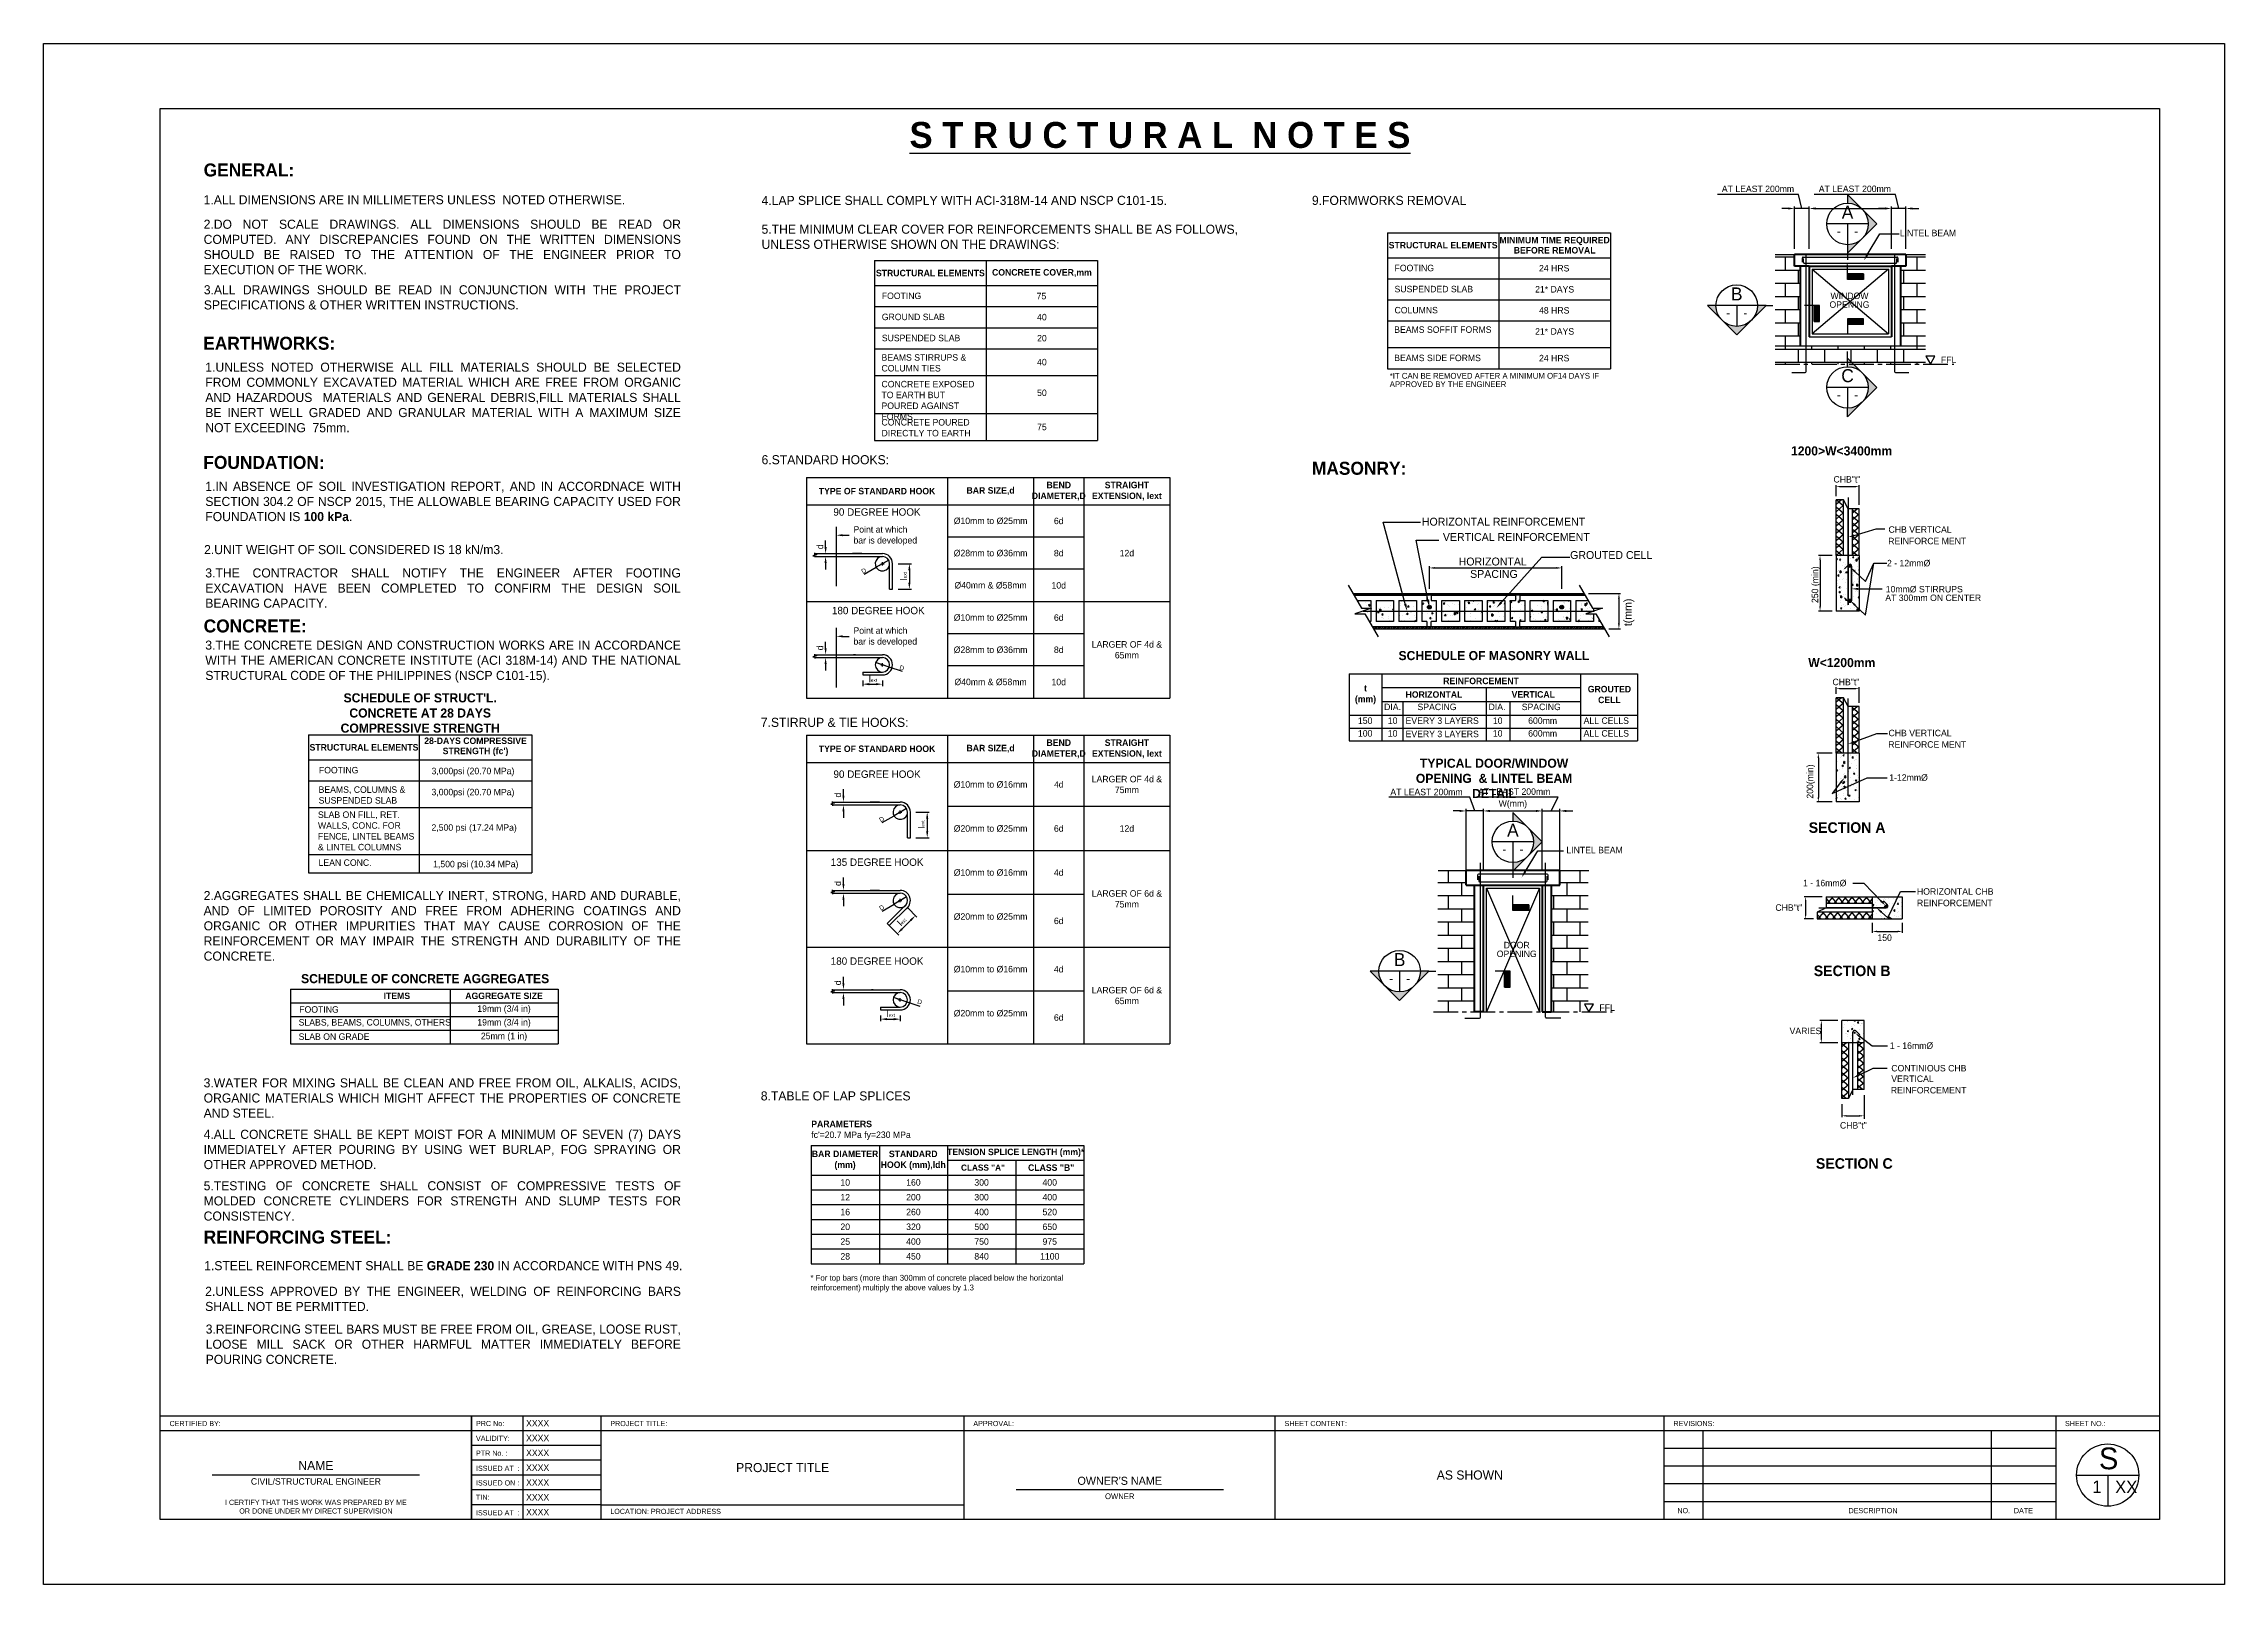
# Paper-space layout 'S1' of a CAD drawing. Header units: millimetres. Extents: x 0 to 841, y 0 to 594.
import ezdxf
from ezdxf.enums import TextEntityAlignment as Align

# ---------------------------------------------------------------- set-up
doc = ezdxf.new("R2010")
doc.units = ezdxf.units.MM
doc.linetypes.add('CENTER2', pattern=[28.575, 19.05, -3.175, 3.175, -3.175])
for name, color, linetype in [('G-ANNO-CALLOUTS', 4, 'Continuous'), ('G-ANNO-DIM', 106, 'Continuous'), ('G-ANNO-SECTIONS', 4, 'Continuous'), ('G-ANNO-SYMBOLS', 7, 'Continuous'), ('G-ANNO-TEXT', 7, 'Continuous'), ('G-GRID LINES', 8, 'Continuous'), ('TB-BORDER THIN', 82, 'Continuous'), ('TB-BORDER THK', 152, 'Continuous'), ('TB-TEXT', 240, 'Continuous')]:
    doc.layers.add(name, color=color, linetype=linetype)
doc.styles.add('Century', font='GOTHIC.TTF')

psp = doc.layouts.new('S1')

# ---------------------------------------------------------------- texts
at = {"style": 'Century'}
for s, p in [('DIA.', (516.95, 337.05)), ('SPACING', (529.83, 337.05)), ('DIA.', (557.25, 337.05)), ('SPACING', (570.04, 337.05)), ('150', (506.87, 331.74)), ('100', (506.87, 326.84)), ('10', (518.38, 331.74)), ('10', (518.38, 326.84)), ('EVERY 3 LAYERS', (525.23, 331.74)), ('EVERY 3 LAYERS', (525.23, 326.62)), ('10', (558.89, 331.74)), ('10', (558.89, 326.84)), ('600mm', (572.51, 331.74)), ('600mm', (572.51, 326.84)), ('ALL CELLS', (593.9, 331.74)), ('ALL CELLS', (593.9, 326.84))]:
    psp.add_text(s, height=2.5, dxfattribs=at).set_placement(p)
for s, insert, char_height, width, attachment_point in [('{\\fCentury Gothic|b1|i0|c0|p34;\\LS T R U C T U R A L  N O T E S}', (430.5, 558.72), 10, 771, 5), ('{\\fCentury Gothic|b1|i0|c0|p34;GENERAL:}', (61.73, 547.79), 5, 87.1864, 1), ('FOOTING', (520.98, 508.75), 2.5, 38.7217, 1), ('24 HRS', (582.55, 507.4), 2.5, 43.3301, 5), ('FOOTING', (323.24, 498.02), 2.5, 38.7217, 1), ('75', (384.81, 496.67), 2.5, 43.3301, 5), ('SUSPENDED SLAB', (520.98, 500.63), 2.5, 38.7217, 1), ('21* DAYS', (582.71, 499.28), 2.5, 43.3301, 5), ('GROUND SLAB', (323.24, 489.89), 2.5, 38.7217, 1), ('40', (384.98, 488.54), 2.5, 43.3301, 5), ('COLUMNS', (520.98, 492.5), 2.5, 38.7217, 1), ('48 HRS', (582.55, 491.15), 2.5, 43.3301, 5), ('{\\fCentury Gothic|b1|i0|c0|p34;EARTHWORKS:}', (61.56, 480.99), 5, 87.1864, 1), ('SUSPENDED SLAB', (323.24, 481.77), 2.5, 38.7217, 1), ('20', (384.98, 480.42), 2.5, 43.3301, 5), ('BEAMS SOFFIT FORMS', (520.85, 485), 2.5, 38.7217, 1), ('21* DAYS', (582.71, 483.03), 2.5, 43.3301, 5), ('BEAMS STIRRUPS & COLUMN TIES', (323.12, 474.27), 2.5, 38.7217, 1), ('40', (384.98, 471.21), 2.5, 43.3301, 5), ('BEAMS SIDE FORMS', (520.85, 474.09), 2.5, 38.7217, 1), ('24 HRS', (582.55, 472.74), 2.5, 43.3301, 5), ('CONCRETE EXPOSED TO EARTH BUT POURED AGAINST FORMS', (323.12, 463.98), 2.5, 38.7217, 1), ('50', (384.98, 459.37), 2.5, 43.3301, 5), ('CONCRETE POURED DIRECTLY TO EARTH', (323.12, 449.26), 2.5, 38.7217, 1), ('75', (384.98, 446.2), 2.5, 43.3301, 5), ('{\\fCentury Gothic|b1|i0|c0|p34;1200>W<3400mm}', (673.87, 438.73), 3.5, 41.5357, 1), ('{\\fCentury Gothic|b1|i0|c0|p34;FOUNDATION:}', (61.58, 435.05), 5, 87.1864, 1), ('{\\fCentury Gothic|b1|i0|c0|p34;MASONRY:}', (489.11, 432.78), 5, 87.1864, 1), ('{\\fCentury Gothic|b1|i0|c0|p34;TYPE OF STANDARD HOOK}', (321.42, 421.47), 2.5, 54.4189, 5), ('{\\fCentury Gothic|b1|i0|c0|p34;BAR SIZE,d}', (365.19, 421.47), 2.5, 33.1219, 5), ('{\\fCentury Gothic|b1|i0|c0|p34;BEND DIAMETER,D}', (391.48, 421.47), 2.5, 19.4454, 5), ('{\\fCentury Gothic|b1|i0|c0|p34;STRAIGHT EXTENSION, lext}', (417.76, 421.47), 2.5, 33.1219, 5), ('90 DEGREE HOOK', (321.38, 413.41), 2.8463, 63.0853, 5), ('%%C10mm to %%C25mm', (365.19, 409.98), 2.5, 33.1219, 5), ('6d', (391.48, 409.98), 2.5, 19.4454, 5), ('%%C28mm to %%C36mm', (365.19, 397.56), 2.5, 33.1219, 5), ('8d', (391.48, 397.56), 2.5, 19.4454, 5), ('12d', (417.76, 397.56), 2.5, 33.1219, 5), ('%%C40mm & %%C58mm', (365.19, 385.14), 2.5, 33.1219, 5), ('10d', (391.48, 385.14), 2.5, 19.4454, 5), ('{\\fCentury Gothic|b1|i0|c0|p34;CONCRETE:}', (61.72, 371.99), 5, 87.1864, 1), ('180 DEGREE HOOK', (321.88, 375.42), 2.8463, 63.0853, 5), ('%%C10mm to %%C25mm', (365.19, 372.71), 2.5, 33.1219, 5), ('6d', (391.48, 372.71), 2.5, 19.4454, 5), ('%%C28mm to %%C36mm', (365.19, 360.29), 2.5, 33.1219, 5), ('8d', (391.48, 360.29), 2.5, 19.4454, 5), ('\\A1;LARGER OF 4d & 65mm', (417.76, 360.29), 2.5, 33.1219, 5), ('\\pxqc;{\\fCentury Gothic|b1|i0|c0|p34;SCHEDULE OF MASONRY WALL}', (503.93, 359.82), 3.5, 110.7372, 1), ('{\\fCentury Gothic|b1|i0|c0|p34;W<1200mm}', (680.52, 357.11), 3.5, 41.5357, 1), ('%%C40mm & %%C58mm', (365.19, 347.87), 2.5, 33.1219, 5), ('10d', (391.48, 347.87), 2.5, 19.4454, 5), ('{\\fCentury Gothic|b1|i0|c0|p34;t \\P(mm)}', (509.78, 343.05), 2.5, 12.5154, 5), ('{\\fCentury Gothic|b1|i0|c0|p34;REINFORCEMENT}', (554.33, 348.28), 2.5, 76.6021, 5), ('{\\fCentury Gothic|b1|i0|c0|p34;GROUTED CELL}', (603.85, 343.05), 2.5, 22.4346, 5), ("\\pxqc;{\\fCentury Gothic|b1|i0|c0|p34;SCHEDULE OF STRUCT'L. CONCRETE AT 28 DAYS COMPRESSIVE STRENGTH}", (145.22, 335.92), 3.5, 86.0107, 5), ('\\pxqc;{\\fCentury Gothic|b1|i0|c0|p34;HORIZONTAL }', (536.18, 343.05), 2.5, 36.306, 5), ('{\\fCentury Gothic|b1|i0|c0|p34;VERTICAL }', (574.48, 343.09), 2.5, 36.306, 5), ('{\\fCentury Gothic|b1|i0|c0|p34;TYPE OF STANDARD HOOK}', (321.42, 322.14), 2.5, 54.4189, 5), ('{\\fCentury Gothic|b1|i0|c0|p34;BAR SIZE,d}', (365.19, 322.14), 2.5, 33.1219, 5), ('{\\fCentury Gothic|b1|i0|c0|p34;BEND DIAMETER,D}', (391.48, 322.14), 2.5, 19.4454, 5), ('{\\fCentury Gothic|b1|i0|c0|p34;STRAIGHT EXTENSION, lext}', (417.76, 322.14), 2.5, 33.1219, 5), ('FOOTING', (106.17, 315.16), 2.5, 14.9092, 1), ('{\\C6;3,000psi (20.70 MPa)}', (149.59, 314.83), 2.5, 38.6279, 1), ('90 DEGREE HOOK', (321.42, 312.35), 2.8463, 54.4189, 5), ('\\A1;LARGER OF 4d & 75mm', (417.76, 308.37), 2.5, 33.1219, 5), ('\\pxqc;{\\fCentury Gothic|b1|i0|c0|p34;TYPICAL DOOR/WINDOW OPENING  & LINTEL BEAM DETAIL}', (520.88, 318.33), 3.5, 76.96, 1), ('BEAMS, COLUMNS & SUSPENDED SLAB', (106.05, 307.66), 2.5, 38.8441, 1), ('{\\C6;3,000psi (20.70 MPa)}', (149.59, 306.7), 2.5, 38.6279, 1), ('%%C10mm to %%C16mm', (365.19, 308.37), 2.5, 33.1219, 5), ('4d', (391.48, 308.37), 2.375, 19.4454, 5), ('SLAB ON FILL, RET.  WALLS, CONC. FOR FENCE, LINTEL BEAMS \\P& LINTEL COLUMNS', (105.8, 297.99), 2.5, 39.096, 1), ('2,500 psi (17.24 MPa)', (149.58, 293.03), 2.5, 38.6279, 1), ('%%C20mm to %%C25mm', (365.19, 291.39), 2.5, 33.1219, 5), ('6d', (391.48, 291.39), 2.5, 19.4454, 5), ('12d', (417.76, 291.39), 2.5, 33.1219, 5), ('{\\fCentury Gothic|b1|i0|c0|p34; SECTION A}', (679.19, 293.8), 4.0661, 30.7305, 1), ('LEAN CONC.', (106.04, 278.24), 2.5, 38.8506, 4), ('1,500 psi (10.34 MPa)', (150.21, 278.95), 2.5, 38.6279, 1), ('135 DEGREE HOOK', (321.42, 278.41), 2.8463, 54.4189, 5), ('%%C10mm to %%C16mm', (365.19, 274.41), 2.5, 33.1219, 5), ('4d', (391.48, 274.41), 2.5, 19.4454, 5), ('\\A1;LARGER OF 6d & 75mm', (417.76, 264.27), 2.5, 33.1219, 5), ('%%C20mm to %%C25mm', (365.19, 257.43), 2.5, 33.1219, 5), ('6d', (391.48, 255.78), 2.5, 19.4454, 5), ('180 DEGREE HOOK', (321.42, 240.27), 2.8463, 54.4189, 5), ('%%C10mm to %%C16mm', (365.19, 237.15), 2.5, 33.1219, 5), ('4d', (391.48, 237.15), 2.5, 19.4454, 5), ('{\\fCentury Gothic|b1|i0|c0|p34; SECTION B}', (681.14, 238.57), 4.0661, 29.7888, 1), ('{\\fCentury Gothic|b1|i0|c0|p34;SCHEDULE OF CONCRETE AGGREGATES}', (147.13, 233.5), 3.5, 123.6314, 5), ('{\\fCentury Gothic|b1|i0|c0|p34;ITEMS}', (136.23, 226.88), 2.5, 81.985, 5), ('{\\fCentury Gothic|b1|i0|c0|p34;AGGREGATE SIZE}', (177.55, 226.88), 2.5, 41.6464, 5), ('\\A1;LARGER OF 6d & 65mm', (417.76, 227.01), 2.5, 33.1219, 5), ('FOOTING', (98.59, 222.89), 2.5, 77.1301, 1), ('19mm (3/4 in)', (177.55, 221.6), 2.5, 41.6464, 5), ('%%C20mm to %%C25mm', (365.19, 220.17), 2.5, 33.1219, 5), ('6d', (391.48, 218.52), 2.5, 19.4454, 5), ('SLABS, BEAMS, COLUMNS, OTHERS', (98.35, 217.94), 2.5, 77.1301, 1), ('SLAB ON GRADE', (98.35, 212.42), 2.5, 77.1301, 1), ('19mm (3/4 in)', (177.55, 216.33), 2.5, 41.6464, 5), ('25mm (1 in)', (177.55, 211.05), 2.5, 41.6464, 5), ("\\pxql;{\\fCentury Gothic|b1|i0|c0|p34;PARAMETERS\\P\\fCentury Gothic|b0|i0|c0|p34;\\C6;fc'=20.7 MPa fy=230 MPa}", (320.47, 175.05), 2.5, 48.8595, 5), ('{\\fCentury Gothic|b1|i0|c0|p34;BAR DIAMETER\\P(mm)}', (309.07, 163.5), 2.5, 26.4356, 5), ('{\\fCentury Gothic|b1|i0|c0|p34;STANDARD HOOK (mm),ldh}', (335.36, 163.5), 2.5, 26.4356, 5), ('{\\fCentury Gothic|b1|i0|c0|p34;TENSION SPLICE LENGTH (mm)*}', (374.87, 166.35), 2.5, 52.5818, 5), ('{\\fCentury Gothic|b1|i0|c0|p34;CLASS "A"}', (362.26, 160.65), 2.3748, 27.3716, 5), ('{\\fCentury Gothic|b1|i0|c0|p34;CLASS "B"}', (388.56, 160.65), 2.5, 27.3716, 5), ('{\\fCentury Gothic|b1|i0|c0|p34; SECTION C}', (681.97, 164.3), 4.0661, 31.1472, 1), ('10', (309.14, 154.95), 2.5, 26.2909, 5), ('160', (335.43, 154.95), 2.5, 26.2909, 5), ('300', (361.72, 154.95), 2.5, 26.2909, 5), ('400', (388.01, 154.95), 2.5, 26.2909, 5), ('12', (309.14, 149.25), 2.5, 26.2909, 5), ('16', (309.14, 143.55), 2.5, 26.2909, 5), ('200', (335.43, 149.25), 2.5, 26.2909, 5), ('260', (335.43, 143.55), 2.5, 26.2909, 5), ('400', (361.72, 143.55), 2.5, 26.2909, 5), ('300', (361.72, 149.25), 2.5, 26.2909, 5), ('400', (388.01, 149.25), 2.5, 26.2909, 5), ('520', (388.01, 143.55), 2.5, 26.2909, 5), ('{\\fCentury Gothic|b1|i0|c0|p34;REINFORCING STEEL:}', (61.72, 136.41), 5, 87.1864, 1), ('20', (309.14, 137.85), 2.5, 26.2909, 5), ('320', (335.43, 137.85), 2.5, 26.2909, 5), ('500', (361.72, 137.85), 2.5, 26.2909, 5), ('650', (388.01, 137.85), 2.5, 26.2909, 5), ('25', (309.14, 132.15), 2.5, 26.2909, 5), ('28', (309.14, 126.45), 2.5, 26.2909, 5), ('400', (335.43, 132.15), 2.5, 26.2909, 5), ('450', (335.43, 126.45), 2.5, 26.2909, 5), ('840', (361.72, 126.45), 2.5, 26.2909, 5), ('750', (361.72, 132.15), 2.5, 26.2909, 5), ('1100', (388.01, 126.45), 2.5, 26.2909, 5), ('975', (388.01, 132.15), 2.5, 26.2909, 5)]:
    psp.add_mtext(s, dxfattribs=dict(at, insert=insert, char_height=char_height, width=width, attachment_point=attachment_point))
at = {"char_height": 2.5, "attachment_point": 5, "line_spacing_factor": 0.941432, "style": 'Century'}
for s, insert, width in [('{\\fCentury Gothic|b1|i0|c0|p34;STRUCTURAL ELEMENTS}', (539.71, 516.28), 43.0054), ('{\\fCentury Gothic|b1|i0|c0|p34;MINIMUM TIME REQUIRED BEFORE REMOVAL}', (582.71, 516.28), 43.0054), ('{\\fCentury Gothic|b1|i0|c0|p34;STRUCTURAL ELEMENTS}', (341.97, 505.54), 43.0054), ('{\\fCentury Gothic|b1|i0|c0|p34;CONCRETE COVER,mm}', (384.98, 505.54), 43.0054), ('{\\fCentury Gothic|b1|i0|c0|p34;STRUCTURAL ELEMENTS}', (123.55, 322.68), 42.6807), ("{\\fCentury Gothic|b1|i0|c0|p34;28-DAYS COMPRESSIVE STRENGTH (fc')}", (166.56, 322.9), 43.3301)]:
    psp.add_mtext(s, dxfattribs=dict(at, insert=insert, width=width))
at = {"color": 10, "insert": (519.11, 467.06), "char_height": 2.25, "width": 85.8768, "attachment_point": 1, "line_spacing_factor": 0.860887, "style": 'Century'}
psp.add_mtext('*IT CAN BE REMOVED AFTER A MINIMUM OF14 DAYS IF APPROVED BY THE ENGINEER', dxfattribs=at)
at = {"color": 10, "insert": (348.44, 115.98), "char_height": 2.25, "width": 105.4341, "attachment_point": 5, "style": 'Century'}
psp.add_mtext('\\pxql;* For top bars (more than 300mm of concrete placed below the horizontal reinforcement) multiply the above values by 1.3', dxfattribs=at)
at = {"layer": 'G-ANNO-CALLOUTS', "color": 4, "attachment_point": 5, "style": 'Century'}
for s, insert, char_height, width in [('\\pxqc;A', (695.67, 528.99), 5, 15.8092), ('-', (692.37, 521.66), 3.5, 6.6071), ('-', (698.98, 521.66), 3.5, 6.6071), ('\\pxqc;A', (566.61, 290.78), 5, 15.8092), ('-', (563.31, 283.46), 3.5, 6.6071), ('-', (569.92, 283.46), 3.5, 6.6071), ('\\pxqc;B', (522.94, 240.88), 5, 15.8092), ('-', (519.64, 233.55), 3.5, 6.6071), ('-', (526.25, 233.55), 3.5, 6.6071)]:
    psp.add_mtext(s, dxfattribs=dict(at, insert=insert, char_height=char_height, width=width))
at = {"layer": 'G-ANNO-DIM', "ltscale": 0.2, "style": 'Century'}
for s, height, p in [('LINTEL BEAM', 2.5, (715.83, 519.75)), ('CHB"t"', 2.5, (690.26, 424.77)), ('HORIZONTAL REINFORCEMENT', 3.0496, (531.51, 408.17)), ('VERTICAL REINFORCEMENT', 3.0496, (539.62, 402.28)), ('CHB VERTICAL', 2.5, (711.47, 405.42)), ('HORIZONTAL', 3.05, (545.7, 392.81)), ('GROUTED CELL', 3.0496, (588.69, 395.32)), ('REINFORCE MENT', 2.5, (711.37, 400.99)), ('SPACING', 3.05, (550.13, 388.02)), ('2 - 12mm%%C', 2.5, (710.88, 392.48)), ('AT 300mm ON CENTER', 2.5, (710.23, 379.1)), ('10mm%%C STIRRUPS', 2.5, (710.4, 382.42)), ('CHB"t"', 2.5, (689.87, 346.65)), ('CHB VERTICAL', 2.5, (711.47, 326.98)), ('REINFORCE MENT', 2.5, (711.37, 322.56)), ('1-12mm%%C', 2.5, (711.77, 309.82)), ('LINTEL BEAM', 2.5, (587.25, 281.86)), ('1 - 16mm%%C', 2.5, (678.52, 269.13)), ('CHB"t"', 2.5, (667.84, 259.67)), ('HORIZONTAL CHB', 2.5, (722.44, 265.88)), ('REINFORCEMENT', 2.5, (722.45, 261.45)), ('150', 2.5, (707.19, 248.08)), ('VARIES', 2.5, (673.32, 212.13)), ('1 - 16mm%%C', 2.5, (711.96, 206.44)), ('VERTICAL', 2.5, (712.55, 193.69)), ('CONTINIOUS CHB ', 2.5, (712.55, 197.75)), ('REINFORCEMENT', 2.5, (712.37, 189.27)), ('CHB"t"', 2.5, (692.75, 175.71))]:
    psp.add_text(s, height=height, dxfattribs=at).set_placement(p)
at = {"layer": 'G-ANNO-DIM', "style": 'Century'}
for s, height, rotation, p in [('D', 1.77, 29.91024, (315.98, 389.55)), ('250 (min)', 2.5, 90, (684.35, 378.35)), ('t(mm)', 3.05, 90, (612.47, 369.41)), ('D', 1.77, 341.88867, (329.88, 352.77)), ('200(min)', 2.5, 90, (682.43, 302.92)), ('D', 1.77, 29.91024, (322.86, 293.79)), ('D', 1.77, 29.91024, (322.86, 259.71)), ('D', 1.77, 341.88867, (336.76, 224.03))]:
    psp.add_text(s, height=height, rotation=rotation, dxfattribs=at).set_placement(p)
at = {"layer": 'G-ANNO-DIM', "ltscale": 0.2, "attachment_point": 5, "style": 'Century'}
for s, insert, char_height in [('\\A1;AT LEAST 200mm', (661.13, 538), 2.5), ('\\A1;AT LEAST 200mm', (698.5, 538), 2.5), ('\\A1;l', (318.63, 349.07), 2.5), ('\\A1;ext', (320.22, 348.6), 1.304), ('\\A1;AT LEAST 200mm', (533.3, 305.47), 2.5), ('\\A1;AT LEAST 200mm', (567.14, 305.62), 2.5), ('\\A1;W(mm)', (566.61, 300.69), 2.5), ('\\A1;l', (325.51, 219.93), 2.5), ('\\A1;ext', (327.1, 219.45), 1.304)]:
    psp.add_mtext(s, dxfattribs=dict(at, insert=insert, char_height=char_height))
at = {"layer": 'G-ANNO-DIM', "char_height": 2.5, "line_spacing_factor": 0.810216, "style": 'Century'}
for s, insert, width, attachment_point in [('\\pxqc;WINDOW OPENING', (705.47, 498.03), 18.1027, 3), ('DOOR OPENING', (568.09, 247.72), 16.9973, 2)]:
    psp.add_mtext(s, dxfattribs=dict(at, insert=insert, width=width, attachment_point=attachment_point))
at = {"layer": 'G-ANNO-DIM', "ltscale": 0.2, "char_height": 2.5, "width": 36.0415, "attachment_point": 5, "style": 'Century'}
for insert in [(330.34, 404.24), (330.34, 365.26)]:
    psp.add_mtext('\\A1;\\pxql;Point at which\\Pbar is developed', dxfattribs=dict(at, insert=insert))
at = {"layer": 'G-ANNO-DIM', "ltscale": 0.2, "attachment_point": 5, "style": 'Century'}
for s, insert, char_height, rotation in [('\\A1;d', (299.4, 400.03), 2.5, 90), ('\\A1;l', (331.7, 387.51), 2.5, 90), ('\\A1;ext', (332.18, 389.09), 1.304, 90), ('\\A1;d', (299.4, 361.05), 2.5, 90), ('\\A1;d', (306.28, 304.27), 2.5, 90), ('\\A1;ext', (339.06, 293.32), 1.304, 90), ('\\A1;l', (338.58, 291.74), 2.5, 90), ('\\A1;d', (306.28, 270.19), 2.5, 90), ('\\A1;l', (330.1, 254.82), 2.5, 45), ('\\A1;ext', (331.56, 255.6), 1.304, 45), ('\\A1;d', (306.28, 231.9), 2.5, 90)]:
    psp.add_mtext(s, dxfattribs=dict(at, insert=insert, char_height=char_height, rotation=rotation))
at = {"layer": 'G-ANNO-SECTIONS', "color": 4, "attachment_point": 5, "style": 'Century'}
for s, insert, char_height, width in [('\\pxqc;B', (652.94, 497.5), 5, 15.8092), ('-', (649.64, 490.17), 3.5, 6.6071), ('-', (656.25, 490.17), 3.5, 6.6071), ('\\pxqc;C', (695.67, 465.95), 5, 15.8092), ('-', (692.37, 458.62), 3.5, 6.6071), ('-', (698.98, 458.62), 3.5, 6.6071)]:
    psp.add_mtext(s, dxfattribs=dict(at, insert=insert, char_height=char_height, width=width))
at = {"layer": 'G-ANNO-TEXT', "color": 7, "char_height": 3.5, "attachment_point": 1, "style": 'Century'}
for s, insert, width in [('\\pxqj;1.ALL DIMENSIONS ARE IN MILLIMETERS UNLESS  NOTED OTHERWISE.', (61.72, 535.57), 173.4952), ('\\pxqj;4.LAP SPLICE SHALL COMPLY WITH ACI-318M-14 AND NSCP C101-15.', (276.88, 535.32), 183.1784), ('\\pxi-3,l3,t3;9.FORMWORKS REMOVAL', (489.11, 535.32), 183.1877), ('\\pxqj;2.DO NOT SCALE DRAWINGS. ALL DIMENSIONS SHOULD BE READ OR COMPUTED. ANY DISCREPANCIES FOUND ON THE WRITTEN DIMENSIONS SHOULD BE RAISED TO THE ATTENTION OF THE ENGINEER PRIOR TO EXECUTION OF THE WORK.', (61.72, 526.12), 183.4952), ('\\pxqj;5.THE MINIMUM CLEAR COVER FOR REINFORCEMENTS SHALL BE AS FOLLOWS, UNLESS OTHERWISE SHOWN ON THE DRAWINGS:', (276.87, 524.2), 183.1877), ('\\pxqj;3.ALL DRAWINGS SHOULD BE READ IN CONJUNCTION WITH THE PROJECT SPECIFICATIONS & OTHER WRITTEN INSTRUCTIONS. ', (61.78, 500.85), 183.4952), ('\\pxqj;1.UNLESS NOTED OTHERWISE ALL FILL MATERIALS SHOULD BE SELECTED FROM COMMONLY EXCAVATED MATERIAL WHICH ARE FREE FROM ORGANIC AND HAZARDOUS  MATERIALS AND GENERAL DEBRIS,FILL MATERIALS SHALL BE INERT WELL GRADED AND GRANULAR MATERIAL WITH A MAXIMUM SIZE NOT EXCEEDING  75mm.', (62.36, 471.02), 182.8517), ('\\pxi-3,l3,t3;6.STANDARD HOOKS:', (276.88, 435.34), 183.1877), ('\\pxqj;1.IN ABSENCE OF SOIL INVESTIGATION REPORT, AND IN ACCORDNACE WITH SECTION 304.2 OF NSCP 2015, THE ALLOWABLE BEARING CAPACITY USED FOR FOUNDATION IS {\\fCentury Gothic|b1|i0|c0|p34;\\C6;100 kPa}.', (62.36, 425.08), 182.8517), ('\\pxqj;3.THE CONTRACTOR SHALL NOTIFY THE ENGINEER AFTER FOOTING EXCAVATION HAVE BEEN COMPLETED TO CONFIRM THE DESIGN SOIL BEARING CAPACITY.', (62.36, 391.69), 182.8517), ('\\pxqj;3.THE CONCRETE DESIGN AND CONSTRUCTION WORKS ARE IN ACCORDANCE WITH THE AMERICAN CONCRETE INSTITUTE (ACI 318M-14) AND THE NATIONAL STRUCTURAL CODE OF THE PHILIPPINES (NSCP C101-15).', (62.36, 363.85), 182.8517), ('\\pxi-3,l3,t3;7.STIRRUP & TIE HOOKS:', (276.58, 334.08), 183.1877), ('\\pxqj;2.AGGREGATES SHALL BE CHEMICALLY INERT, STRONG, HARD AND DURABLE, AND OF LIMITED POROSITY AND FREE FROM ADHERING COATINGS AND ORGANIC OR OTHER IMPURITIES THAT MAY CAUSE CORROSION OF THE REINFORCEMENT OR MAY IMPAIR THE STRENGTH AND DURABILITY OF THE CONCRETE.', (61.72, 267.31), 183.4952), ('\\pxqj;3.WATER FOR MIXING SHALL BE CLEAN AND FREE FROM OIL, ALKALIS, ACIDS, ORGANIC MATERIALS WHICH MIGHT AFFECT THE PROPERTIES OF CONCRETE AND STEEL.', (61.72, 195.1), 183.4952), ('\\pxi-3,l3,t3;8.TABLE OF LAP SPLICES', (276.58, 190.07), 183.1877), ('\\pxqj;4.ALL CONCRETE SHALL BE KEPT MOIST FOR A MINIMUM OF SEVEN (7) DAYS IMMEDIATELY AFTER POURING BY USING WET BURLAP, FOG SPRAYING OR OTHER APPROVED METHOD.', (61.72, 175.26), 183.4952), ('\\pxqj;5.TESTING OF CONCRETE SHALL CONSIST OF COMPRESSIVE TESTS OF MOLDED CONCRETE CYLINDERS FOR STRENGTH AND SLUMP TESTS FOR CONSISTENCY.', (61.72, 155.42), 183.4952), ('\\pxqj;1.STEEL REINFORCEMENT SHALL BE {\\fCentury Gothic|b1|i0|c0|p34;\\C6;GRADE 230} IN ACCORDANCE WITH PNS 49.', (61.93, 124.62), 183.4952), ('\\pxqj;2.UNLESS APPROVED BY THE ENGINEER, WELDING OF REINFORCING BARS SHALL NOT BE PERMITTED.', (62.31, 114.73), 182.904), ('\\pxqj;3.REINFORCING STEEL BARS MUST BE FREE FROM OIL, GREASE, LOOSE RUST, LOOSE MILL SACK OR OTHER HARMFUL MATTER IMMEDIATELY BEFORE POURING CONCRETE.', (62.51, 100.17), 182.7053)]:
    psp.add_mtext(s, dxfattribs=dict(at, insert=insert, width=width))
at = {"layer": 'G-ANNO-TEXT', "color": 3, "insert": (61.89, 400.69), "char_height": 3.5, "width": 183.3254, "attachment_point": 1, "style": 'Century'}
psp.add_mtext('\\pxi-3,l3,t3;2.UNIT WEIGHT OF SOIL CONSIDERED IS 18 kN/m3.', dxfattribs=at)
at = {"layer": 'G-GRID LINES', "color": 7, "char_height": 2.5, "width": 5.6074, "attachment_point": 1, "style": 'Century'}
for insert in [(731.7, 473.37), (599.99, 223.6)]:
    psp.add_mtext('FFL', dxfattribs=dict(at, insert=insert))
at = {"layer": 'TB-TEXT', "ltscale": 0.2, "insert": (790.07, 40.03), "char_height": 4.8, "attachment_point": 1, "style": 'Century'}
psp.add_mtext_dynamic_manual_height_columns('1', width=3.3853, gutter_width=5, heights=[0], dxfattribs=at)

# ---------------------------------------------------------------- blocks, each defined once
blk = doc.blocks.new('Section Callout_tail')
h = blk.add_hatch(color=4)
h.dxf.hatch_style = 1
h.paths.add_polyline_path([(469, 0), (576, 0), (576, 305), (469, 305)])
at = {"color": 4}
for p, q in [((576, 0), (288, 0)), ((469, 305), (469, 0)), ((469, 305), (576, 305)), ((576, 305), (576, 0))]:
    blk.add_line(p, q, dxfattribs=at)
blk = doc.blocks.new('Project_Title')
at = {"layer": 'TB-TEXT', "insert": (70, 14.29), "char_height": 3.5, "width": 95.4462, "attachment_point": 5, "style": 'Century'}
blk.add_mtext('PROJECT TITLE', dxfattribs=at)
blk = doc.blocks.new('Project_Owner')
at = {"layer": 'TB-TEXT', "style": 'Century'}
blk.add_text("OWNER'S NAME", height=3.1012, dxfattribs=at).set_placement((60, 13.38), align=Align.CENTER)
blk = doc.blocks.new('Project_Address')
at = {"layer": 'TB-TEXT', "insert": (218.54, 28.12), "char_height": 2, "width": 134.8115, "attachment_point": 4, "style": 'Century'}
blk.add_mtext('LOCATION: PROJECT ADDRESS', dxfattribs=at)
blk = doc.blocks.new('Tblock_A1_Structl')
blk.add_line((796, 42.14), (796, 30.14))
blk.add_lwpolyline([(841, 594), (841, 0), (0, 0), (0, 594)], close=True)
at = {"layer": 'TB-BORDER THIN'}
for p, q in [((45, 59.29), (816, 59.29)), ((640, 25), (640, 59.29)), ((751, 59.29), (751, 25)), ((215, 53.57), (165, 53.57)), ((776, 52.43), (625, 52.43)), ((145, 42.14), (65, 42.14)), ((215, 47.86), (165, 47.86)), ((215, 42.14), (165, 42.14)), ((776, 45.57), (625, 45.57)), ((784, 42.14), (808, 42.14)), ((215, 36.43), (165, 36.43)), ((455, 36.43), (375, 36.43)), ((776, 38.71), (625, 38.71)), ((215, 30.71), (165, 30.71)), ((215, 30.71), (355, 30.71)), ((776, 31.86), (625, 31.86))]:
    blk.add_line(p, q, dxfattribs=at)
blk.add_circle((796, 42.14), 12, dxfattribs=at)
at = {"layer": 'TB-BORDER THK'}
for p, q in [((45, 65), (816, 65)), ((165, 65), (165, 25)), ((165, 25), (165, 65)), ((185, 25), (185, 65)), ((215, 25), (215, 65)), ((355, 25), (355, 65)), ((475, 25), (475, 65)), ((625, 25), (625, 65)), ((776, 65), (776, 25))]:
    blk.add_line(p, q, dxfattribs=at)
blk.add_lwpolyline([(816, 569), (816, 25), (45, 25), (45, 569)], close=True, dxfattribs=at)
for name, p in [('Project_Title', (215, 30.71)), ('Project_Owner', (355, 25)), ('Project_Address', (0, 0))]:
    blk.add_blockref(name, p)
at = {"layer": 'TB-TEXT', "color": 7, "style": 'Century'}
blk.add_text('NAME', height=3.5, dxfattribs=at).set_placement((105, 44.09), align=Align.CENTER)
at = {"layer": 'TB-TEXT', "style": 'Century'}
for s, insert, char_height, width, attachment_point in [('CERTIFIED BY:', (48.54, 62), 2, 22.6493, 4), ('PRC No:', (166.73, 62), 2, 22.6493, 4), ('PROJECT TITLE:', (218.54, 62), 2, 22.6493, 4), ('APPROVAL:', (358.54, 62), 2, 22.6493, 4), ('SHEET CONTENT:', (478.54, 62), 2, 38.9013, 4), ('REVISIONS:', (628.54, 62), 2, 22.6493, 4), ('SHEET NO.:', (779.54, 62), 2, 22.6493, 4), ('VALIDITY:', (166.73, 56.29), 2, 22.6493, 4), ('PTR No. :', (166.73, 50.58), 2, 22.6493, 4), ('ISSUED AT  :', (166.73, 44.73), 2, 22.6493, 4), ('AS SHOWN', (550, 42.14), 3.5, 150, 5), ('TIN:', (166.73, 33.61), 2, 22.6493, 4), ('ISSUED ON :', (166.73, 39.11), 2, 22.6493, 4), ('OWNER', (415, 33.95), 2.215, 70.8835, 5), ('ISSUED AT  :', (166.73, 27.59), 2, 22.6493, 4), ('NO.', (632.5, 28.43), 2, 15, 5), ('DESCRIPTION', (705.5, 28.43), 2, 91, 5), ('DATE', (763.5, 28.43), 2, 25, 5)]:
    blk.add_mtext(s, dxfattribs=dict(at, insert=insert, char_height=char_height, width=width, attachment_point=attachment_point))
at = {"layer": 'TB-TEXT', "color": 7, "style": 'Century'}
for s, insert, char_height, width, attachment_point in [('XXXX', (186.06, 62.14), 2.5, 28.9356, 4), ('XXXX', (186.06, 56.43), 2.5, 28.9356, 4), ('XXXX', (186.06, 50.71), 2.5, 28.9356, 4), ('XXXX', (186.06, 45), 2.5, 28.9356, 4), ('CIVIL/STRUCTURAL ENGINEER', (105, 39.67), 2.5, 70.8835, 5), ('XXXX', (186.06, 39.29), 2.5, 28.9356, 4), ('XXXX', (186.06, 33.57), 2.5, 28.9356, 4), ('I CERTIFY THAT THIS WORK WAS PREPARED BY ME \\POR DONE UNDER MY DIRECT SUPERVISION', (105, 29.94), 2, 80, 5), ('XXXX', (186.06, 27.86), 2.5, 28.9356, 4)]:
    blk.add_mtext(s, dxfattribs=dict(at, insert=insert, char_height=char_height, width=width, attachment_point=attachment_point))
at = {"layer": 'TB-TEXT', "ltscale": 0.2, "attachment_point": 1, "style": 'Century'}
for s, insert, char_height in [('S', (792.61, 52.77), 8.4), ('XX', (798.87, 39.97), 4.8)]:
    blk.add_mtext_dynamic_manual_height_columns(s, width=3.3853, gutter_width=5, heights=[0], dxfattribs=dict(at, insert=insert, char_height=char_height))

# ---------------------------------------------------------------- hatches: boundary and pattern name
at = {"layer": 'G-ANNO-CALLOUTS'}
h = psp.add_hatch(color=4, dxfattribs=at)
h.dxf.hatch_style = 1
h.paths.add_polyline_path([(701.33, 530.15, 0.198912), (695.67, 532.49), (695.67, 535.81)])
h.paths.add_polyline_path([(706.99, 524.49), (701.33, 518.84, 0.198912), (703.67, 524.49, 0.198912), (701.33, 530.15)])
h.paths.add_polyline_path([(695.67, 513.18), (695.67, 516.49, 0.198912), (701.33, 518.84)])
h = psp.add_hatch(color=4, dxfattribs=at)
h.dxf.hatch_style = 1
h.paths.add_polyline_path([(572.27, 291.94, 0.198912), (566.61, 294.28), (566.61, 297.6)])
h.paths.add_polyline_path([(577.93, 286.28), (572.27, 280.63, 0.198912), (574.61, 286.28, 0.198912), (572.27, 291.94)])
h.paths.add_polyline_path([(566.61, 274.97), (566.61, 278.28, 0.198912), (572.27, 280.63)])
h = psp.add_hatch(color=4, dxfattribs=at)
h.dxf.hatch_style = 1
h.paths.add_polyline_path([(528.6, 230.72, 0.198912), (530.94, 236.38), (534.26, 236.38)])
h.paths.add_polyline_path([(522.94, 225.06), (517.29, 230.72, 0.198912), (522.94, 228.38, 0.198912), (528.6, 230.72)])
h.paths.add_polyline_path([(511.63, 236.38), (514.94, 236.38, 0.198912), (517.29, 230.72)])
at = {"layer": 'G-ANNO-DIM'}
h = psp.add_hatch(color=4, dxfattribs=at)
h.dxf.hatch_style = 1
h.paths.add_polyline_path([(701.33, 455.79, -0.198912), (695.67, 453.45), (695.67, 450.13)])
h.paths.add_polyline_path([(706.99, 461.45), (701.33, 467.1, -0.198912), (703.67, 461.45, -0.198912), (701.33, 455.79)])
h.paths.add_polyline_path([(695.67, 472.76), (695.67, 469.45, -0.198912), (701.33, 467.1)])
at = {"layer": 'G-ANNO-DIM', "ltscale": 0.2}
for color, points in [(256, [(696.91, 392.5, 1), (696.23, 392.5, 1)]), (5, [(696.91, 379.41, 1), (696.23, 379.41, 1)]), (5, [(535.13, 376.77, 1), (533.69, 376.77, 1)]), (5, [(586.16, 376.77, 1), (584.72, 376.77, 1)]), (5, [(694.76, 310.97, 1), (694.76, 311.65, 1)]), (5, [(710.55, 261.16, 1), (710.55, 261.84, 1)]), (5, [(698.76, 212.83, 1), (698.08, 212.83, 1)])]:
    psp.add_hatch(color=color, dxfattribs=at).paths.add_polyline_path(points)
at = {"layer": 'G-ANNO-SECTIONS'}
h = psp.add_hatch(color=4, dxfattribs=at)
h.dxf.hatch_style = 1
h.paths.add_polyline_path([(658.6, 487.34, 0.198912), (660.94, 493), (664.26, 493)])
h.paths.add_polyline_path([(652.94, 481.68), (647.29, 487.34, 0.198912), (652.94, 485, 0.198912), (658.6, 487.34)])
h.paths.add_polyline_path([(641.63, 493), (644.94, 493, 0.198912), (647.29, 487.34)])

# ---------------------------------------------------------------- linework, layer by layer
at = {"color": 6}
for p, q in [((518.21, 521.09), (604.22, 521.09)), ((518.21, 521.09), (518.21, 468.67)), ((561.21, 521.09), (561.21, 468.67)), ((604.22, 521.09), (604.22, 468.67)), ((320.47, 510.36), (406.48, 510.36)), ((320.47, 510.36), (320.47, 441.05)), ((363.47, 510.36), (363.47, 441.05)), ((406.48, 510.36), (406.48, 441.05)), ((518.21, 511.46), (604.22, 511.46)), ((320.47, 500.73), (406.48, 500.73)), ((518.21, 468.67), (604.22, 468.67)), ((320.47, 441.05), (406.48, 441.05)), ((503.52, 351.05), (503.52, 325.2)), ((503.52, 351.05), (614.66, 351.05)), ((516.03, 351.05), (516.03, 325.2)), ((516.03, 345.72), (592.64, 345.72)), ((556.33, 345.72), (556.33, 325.2)), ((592.64, 351.05), (592.64, 325.2)), ((614.66, 351.05), (614.66, 325.2)), ((503.52, 335.05), (614.66, 335.05)), ((102.21, 327.5), (188.22, 327.5)), ((102.21, 327.5), (102.21, 274.28)), ((144.89, 327.5), (144.89, 274.28)), ((188.22, 327.5), (188.22, 274.28)), ((503.52, 325.2), (614.66, 325.2)), ((102.21, 317.87), (188.22, 317.87)), ((102.21, 274.28), (188.22, 274.28)), ((95.24, 229.52), (198.37, 229.52)), ((95.24, 229.52), (95.24, 208.41)), ((156.73, 229.52), (156.73, 208.41)), ((198.37, 229.52), (198.37, 208.41)), ((95.24, 224.24), (198.37, 224.24)), ((95.24, 208.41), (198.37, 208.41)), ((296, 169.2), (401.16, 169.2)), ((296, 169.2), (296, 123.6)), ((322.29, 169.2), (322.29, 123.6)), ((348.58, 169.2), (348.58, 123.6)), ((401.16, 169.2), (401.16, 123.6)), ((348.58, 163.5), (401.16, 163.5)), ((374.87, 163.5), (374.87, 123.6)), ((296, 157.8), (401.16, 157.8)), ((296, 152.1), (401.16, 152.1)), ((296, 146.4), (401.16, 146.4)), ((296, 140.7), (401.16, 140.7)), ((296, 135), (401.16, 135)), ((296, 129.3), (401.16, 129.3)), ((296, 123.6), (401.16, 123.6))]:
    psp.add_line(p, q, dxfattribs=at)
for p, q in [((518.21, 503.34), (604.22, 503.34)), ((320.47, 492.6), (406.48, 492.6)), ((518.21, 495.21), (604.22, 495.21)), ((320.47, 484.48), (406.48, 484.48)), ((518.21, 487.09), (604.22, 487.09)), ((320.47, 476.36), (406.48, 476.36)), ((518.21, 476.8), (604.22, 476.8)), ((320.47, 466.06), (406.48, 466.06)), ((320.47, 451.34), (406.48, 451.34)), ((102.21, 309.74), (188.22, 309.74)), ((102.21, 299.45), (188.22, 299.45)), ((102.21, 281.4), (188.22, 281.4)), ((95.24, 218.97), (198.37, 218.97)), ((95.24, 213.69), (198.37, 213.69))]:
    psp.add_line(p, q)
at = {"ltscale": 0.2}
for p, q in [((516.03, 340.38), (592.64, 340.38)), ((524.12, 340.38), (524.12, 325.2)), ((565.39, 340.38), (565.39, 325.2)), ((503.52, 330.12), (614.66, 330.12))]:
    psp.add_line(p, q, dxfattribs=at)
at = {"layer": 'G-ANNO-CALLOUTS', "color": 4}
for p, q in [((695.67, 535.81), (695.67, 532.49)), ((695.67, 535.81), (706.99, 524.49)), ((703.67, 524.49), (687.67, 524.49)), ((695.67, 524.49), (695.67, 516.49)), ((695.67, 513.18), (706.99, 524.49)), ((695.67, 516.49), (695.67, 513.18)), ((695.67, 513.18), (695.67, 510.59)), ((664.26, 493), (666.85, 493)), ((695.67, 472.76), (695.67, 475.35)), ((566.61, 297.6), (566.61, 294.28)), ((566.61, 297.6), (577.93, 286.28)), ((574.61, 286.28), (558.61, 286.28)), ((566.61, 286.28), (566.61, 278.28)), ((566.61, 274.97), (577.93, 286.28)), ((566.61, 278.28), (566.61, 274.97)), ((566.61, 274.97), (566.61, 272.38)), ((514.94, 236.38), (511.63, 236.38)), ((511.63, 236.38), (522.94, 225.06)), ((530.94, 236.38), (514.94, 236.38)), ((522.94, 236.38), (522.94, 228.38)), ((534.26, 236.38), (522.94, 225.06)), ((534.26, 236.38), (530.94, 236.38)), ((534.26, 236.38), (536.85, 236.38)), ((534.26, 236.38), (536.85, 236.38))]:
    psp.add_line(p, q, dxfattribs=at)
for centre in [(695.67, 524.49), (566.61, 286.28), (522.94, 236.38)]:
    psp.add_circle(centre, 8, dxfattribs=at)
at = {"layer": 'G-ANNO-DIM', "ltscale": 0.2}
for p, q in [((676.78, 535.83), (645.48, 535.83)), ((672.78, 530.45), (670.28, 530.45)), ((675.28, 514.86), (675.28, 531.25)), ((680.85, 530.45), (675.28, 530.45)), ((678.07, 530.45), (676.78, 535.83)), ((680.85, 519.6), (680.85, 531.25)), ((680.85, 514.86), (680.85, 531.25)), ((714.15, 535.83), (682.84, 535.83)), ((683.35, 530.45), (710.15, 530.45)), ((683.35, 530.45), (685.85, 530.45)), ((710.15, 530.45), (707.65, 530.45)), ((712.65, 519.6), (712.65, 531.25)), ((712.65, 514.86), (712.65, 531.25)), ((718.21, 530.45), (712.65, 530.45)), ((715.43, 530.45), (714.15, 535.83)), ((718.21, 514.86), (718.21, 531.25)), ((720.71, 530.45), (723.21, 530.45)), ((678.25, 509.76), (678.25, 511.37)), ((678.61, 511.72), (714.7, 511.72)), ((678.71, 509.64), (678.71, 511.11)), ((714.24, 509.29), (679.06, 509.29)), ((679.72, 467.62), (679.72, 512.74)), ((713.78, 512.74), (713.78, 467.62)), ((714.6, 511.11), (714.6, 509.64)), ((715.05, 511.37), (715.05, 509.76)), ((674.18, 467.26), (679.36, 467.26)), ((714.13, 467.26), (719.32, 467.26)), ((691.23, 419.57), (691.23, 423.78)), ((693, 423.22), (698.39, 423.22)), ((700.16, 416.14), (700.16, 423.78)), ((695.87, 419.03), (695.87, 377.61)), ((695.87, 377.61), (695.87, 414.64)), ((305.7, 407.77), (305.7, 384.81)), ((308.2, 404.48), (310.7, 404.48)), ((298.16, 397.02), (296.67, 396.58)), ((296.67, 396.58), (297.42, 396.58)), ((297.42, 397.02), (297.42, 397.63)), ((297.42, 397.38), (323.49, 397.38)), ((297.42, 397.02), (298.16, 397.02)), ((297.42, 396.58), (297.42, 395.97)), ((297.42, 396.27), (323.49, 396.27)), ((300.17, 397.38), (300.77, 397.38)), ((300.17, 396.27), (300.77, 396.27)), ((301.57, 399.88), (301.57, 402.38)), ((315.52, 397.38), (311.93, 397.38)), ((689.73, 396.65), (684.5, 396.65)), ((691.46, 395.98), (691.46, 395.98)), ((691.52, 394.97), (691.47, 395.49)), ((691.85, 395.24), (691.48, 395.49)), ((692.65, 394.88), (692.87, 395.36)), ((693.07, 394.96), (692.87, 395.36)), ((693.06, 396.14), (693.06, 396.14)), ((696.46, 396.42), (696.46, 396.42)), ((696.89, 395.5), (696.89, 395.5)), ((697.65, 395.85), (697.86, 396.33)), ((697.65, 395.85), (698.06, 395.93)), ((697.79, 395.93), (697.79, 395.93)), ((698.07, 395.93), (697.86, 396.33)), ((699.52, 396.32), (699.52, 396.32)), ((699.88, 395.17), (699.83, 395.7)), ((700.16, 395.48), (699.83, 395.7)), ((699.88, 395.17), (700.16, 395.41)), ((301.57, 393.77), (301.57, 391.27)), ((316.45, 389.44), (321.09, 392.11)), ((325.9, 394.88), (321.09, 392.11)), ((322.86, 393.5), (324.13, 393.5)), ((323.49, 392.86), (323.49, 394.13)), ((326.27, 383.64), (326.27, 393.5)), ((327.38, 383.64), (327.38, 393.5)), ((329.5, 393.5), (334.67, 393.5)), ((333.87, 391), (333.87, 386.14)), ((534.41, 383.79), (534.41, 392.51)), ((536.45, 391.86), (583.41, 391.86)), ((585.44, 383.79), (585.44, 392.51)), ((685.07, 394.89), (685.07, 377.01)), ((691.42, 394), (691.42, 394)), ((691.52, 394.97), (691.85, 395.24)), ((691.7, 387.09), (691.7, 387.09)), ((691.82, 390.41), (691.82, 390.41)), ((692.08, 388.63), (692.03, 389.16)), ((692.4, 388.9), (692.03, 389.15)), ((692.08, 390.71), (692.08, 390.71)), ((692.08, 388.63), (692.4, 388.9)), ((692.23, 390.82), (692.23, 390.82)), ((692.46, 389.68), (692.46, 389.68)), ((692.65, 394.88), (693.07, 394.96)), ((692.73, 387.42), (692.73, 387.42)), ((692.87, 389.93), (692.86, 390.72)), ((693.39, 390.3), (692.86, 390.72)), ((692.87, 389.93), (693.39, 390.31)), ((693.06, 394.25), (693.06, 394.25)), ((693.72, 392.85), (693.72, 392.85)), ((693.77, 387.29), (693.77, 387.29)), ((693.95, 391.2), (693.95, 391.2)), ((694.06, 387.96), (694.06, 387.96)), ((694.11, 390.51), (694.11, 390.51)), ((694.23, 393.83), (694.23, 393.83)), ((694.38, 389.56), (694.38, 389.56)), ((694.54, 391.49), (696.09, 393.01)), ((694.67, 392.53), (694.67, 392.53)), ((695.01, 393.38), (695.01, 393.38)), ((695.06, 390.03), (695.28, 390.52)), ((695.06, 390.03), (695.48, 390.12)), ((695.48, 390.11), (695.28, 390.52)), ((695.36, 387.25), (695.36, 387.25)), ((696.53, 393.93), (696.53, 393.93)), ((696.73, 393.76), (696.73, 393.76)), ((697.12, 393.14), (697.12, 393.14)), ((697.26, 392.55), (697.26, 379.35)), ((697.26, 379.34), (697.26, 392.53)), ((697.77, 390.67), (697.77, 390.67)), ((697.77, 389.85), (697.77, 389.85)), ((697.87, 389.08), (697.87, 389.08)), ((698.21, 394.55), (698.21, 394.55)), ((698.49, 393.78), (698.49, 393.78)), ((698.86, 391.27), (698.86, 391.27)), ((699.04, 394.44), (699.02, 395.23)), ((699.55, 394.81), (699.02, 395.23)), ((699.04, 394.44), (699.55, 394.81)), ((699.34, 392.4), (699.34, 392.4)), ((699.48, 387.35), (699.48, 387.35)), ((699.52, 387.98), (699.52, 387.98)), ((700.06, 391.01), (700.16, 391.23)), ((700.06, 391.01), (700.16, 391.02)), ((700.1, 392.05), (700.1, 392.05)), ((326.27, 383.64), (327.38, 383.64)), ((329.5, 383.64), (334.67, 383.64)), ((503.13, 385.2), (508.24, 376.34)), ((535.1, 381.34), (533.47, 381.34)), ((565.59, 379.31), (567.63, 379.31)), ((569.25, 381.34), (567.63, 381.34)), ((592.22, 385.2), (597.33, 376.34)), ((595.75, 382.07), (608.16, 382.07)), ((607.51, 380.03), (607.51, 370.45)), ((691.52, 379.03), (691.52, 379.03)), ((691.65, 386), (691.65, 386)), ((691.85, 385.04), (691.85, 385.04)), ((692.3, 382.72), (692.3, 382.72)), ((692.47, 384.22), (692.69, 384.71)), ((692.47, 384.22), (692.89, 384.3)), ((692.57, 381.2), (692.57, 381.2)), ((692.63, 382.29), (692.58, 382.82)), ((692.96, 382.56), (692.58, 382.82)), ((692.63, 382.29), (692.96, 382.56)), ((692.89, 384.3), (692.69, 384.7)), ((692.83, 378.62), (692.83, 378.62)), ((692.94, 383.84), (692.94, 383.84)), ((692.96, 379.43), (692.96, 379.43)), ((693.07, 380.39), (693.05, 381.18)), ((693.58, 380.76), (693.05, 381.18)), ((693.07, 380.39), (693.58, 380.76)), ((693.39, 384.13), (693.39, 384.13)), ((693.45, 383.31), (693.45, 383.31)), ((694.05, 380.85), (694.05, 380.85)), ((694.3, 381.58), (694.3, 381.58)), ((694.54, 380.38), (696.09, 378.86)), ((694.88, 379.38), (695.1, 379.86)), ((694.88, 379.38), (695.3, 379.46)), ((695.03, 386.28), (695.03, 386.28)), ((695.06, 381.59), (695.06, 381.59)), ((695.3, 379.46), (695.1, 379.86)), ((695.36, 383.76), (695.36, 383.76)), ((695.67, 386.23), (695.67, 386.23)), ((695.69, 382.99), (695.69, 382.99)), ((695.72, 380.65), (695.72, 380.65)), ((697.41, 379.49), (697.26, 379.6)), ((697.26, 379.36), (697.41, 379.49)), ((697.27, 384.51), (697.27, 384.51)), ((697.47, 385.19), (697.68, 385.68)), ((697.47, 385.19), (697.89, 385.27)), ((697.89, 385.27), (697.69, 385.68)), ((698.01, 380.75), (698.01, 380.75)), ((698.13, 384.06), (698.13, 384.06)), ((698.14, 386.31), (698.14, 386.31)), ((698.43, 386.56), (698.43, 386.56)), ((698.88, 382.78), (698.88, 382.78)), ((699.09, 383.28), (699.09, 383.28)), ((699.23, 384.89), (699.22, 385.69)), ((699.75, 385.27), (699.22, 385.69)), ((699.23, 384.89), (699.75, 385.27)), ((699.68, 382.78), (699.68, 382.78)), ((699.74, 379.99), (699.74, 379.99)), ((699.86, 386.7), (699.86, 386.7)), ((699.88, 380.35), (700.09, 380.83)), ((699.88, 380.35), (700.16, 380.4)), ((700.16, 380.71), (700.09, 380.83)), ((512.13, 376.34), (505.62, 374.14)), ((505.62, 374.14), (509.51, 374.14)), ((508.24, 376.34), (512.13, 376.34)), ((508.88, 375.24), (597.96, 375.24)), ((509.51, 374.14), (514.62, 365.29)), ((601.22, 376.34), (594.7, 374.14)), ((594.7, 374.14), (598.6, 374.14)), ((597.33, 376.34), (601.22, 376.34)), ((598.6, 374.14), (603.71, 365.29)), ((599.75, 376.34), (599.75, 375.85)), ((599.75, 372.15), (599.75, 371.18)), ((600.31, 371.18), (599.75, 371.18)), ((689.73, 375.24), (684.5, 375.24)), ((693.19, 375.95), (693.14, 376.48)), ((693.51, 376.22), (693.14, 376.48)), ((693.19, 375.95), (693.51, 376.22)), ((693.3, 377.23), (693.3, 377.23)), ((693.62, 376.14), (693.62, 376.14)), ((694.12, 377.66), (694.12, 377.66)), ((694.44, 376.89), (694.44, 376.89)), ((694.7, 377.56), (694.7, 377.56)), ((695.6, 377.33), (695.6, 377.33)), ((697, 376.41), (697, 376.41)), ((698.26, 378.14), (698.26, 378.14)), ((698.48, 376.69), (698.48, 376.69)), ((699.26, 377.49), (699.26, 377.49)), ((699.43, 375.35), (699.41, 376.15)), ((699.94, 375.73), (699.41, 376.15)), ((699.43, 375.35), (699.94, 375.73)), ((699.87, 376.41), (699.87, 376.41)), ((301.57, 360.9), (301.57, 363.4)), ((305.7, 368.78), (305.7, 345.82)), ((308.2, 365.49), (310.7, 365.49)), ((535.1, 369.14), (533.47, 369.14)), ((567.63, 369.14), (535.1, 369.14)), ((567.63, 369.14), (569.25, 369.14)), ((603.63, 368.42), (608.16, 368.42)), ((298.16, 358.05), (296.67, 357.61)), ((296.67, 357.61), (297.42, 357.61)), ((297.42, 358.05), (297.42, 358.67)), ((297.42, 358.4), (323.49, 358.4)), ((297.42, 358.05), (298.16, 358.05)), ((297.42, 357.61), (297.42, 357)), ((297.42, 357.28), (323.49, 357.28)), ((300.17, 358.4), (300.77, 358.4)), ((300.17, 357.28), (300.77, 357.28)), ((301.57, 354.78), (301.57, 352.28)), ((313.04, 358.4), (312.34, 358.4)), ((326.13, 353.65), (320.85, 355.37)), ((322.86, 354.51), (324.13, 354.51)), ((323.49, 353.87), (323.49, 355.15)), ((331.22, 351.98), (326.13, 353.65)), ((315.9, 351.73), (323.49, 351.73)), ((315.9, 351.73), (315.9, 350.62)), ((315.9, 350.62), (323.49, 350.62)), ((315.9, 348.5), (315.9, 346.25)), ((318.4, 347.05), (320.99, 347.05)), ((323.49, 348.5), (323.49, 346.25)), ((691.24, 343.33), (691.24, 345.9)), ((693.01, 345.33), (698.4, 345.33)), ((700.16, 339.91), (700.16, 345.9)), ((695.88, 304.03), (695.88, 341.52)), ((689.74, 320.42), (683.85, 320.42)), ((693.07, 320.33), (693.07, 320.33)), ((693.99, 319.43), (694.2, 319.91)), ((694.4, 319.51), (694.2, 319.91)), ((696.68, 319.6), (696.68, 319.6)), ((696.96, 319.86), (696.96, 319.86)), ((698.98, 320.4), (698.99, 320.42)), ((698.98, 320.4), (699.06, 320.42)), ((699.16, 319.74), (699.16, 319.74)), ((700.07, 319.88), (700.07, 319.88)), ((684.41, 318.65), (684.41, 303.42)), ((691.4, 313.62), (691.61, 314.1)), ((691.4, 313.62), (691.81, 313.7)), ((691.81, 313.7), (691.61, 314.1)), ((691.64, 317.18), (691.64, 317.18)), ((691.64, 314.2), (691.64, 314.2)), ((691.87, 314.25), (691.87, 314.25)), ((692.29, 313.89), (692.29, 313.89)), ((692.54, 314.09), (692.54, 314.09)), ((693.15, 318.74), (693.15, 318.74)), ((693.28, 319.32), (693.28, 319.32)), ((693.6, 314.63), (693.6, 314.63)), ((693.72, 315.29), (693.68, 315.82)), ((694.05, 315.56), (693.68, 315.82)), ((693.72, 315.29), (694.05, 315.56)), ((693.94, 316.03), (693.94, 316.03)), ((693.99, 319.43), (694.4, 319.51)), ((694.05, 317.62), (694.05, 317.62)), ((694.15, 312.37), (694.15, 312.37)), ((694.25, 316.45), (694.24, 317.25)), ((694.77, 316.83), (694.24, 317.25)), ((694.25, 316.45), (694.77, 316.83)), ((694.59, 312.74), (694.59, 312.74)), ((694.65, 316.8), (694.65, 316.8)), ((694.76, 317.01), (694.76, 317.01)), ((696.2, 313.27), (696.2, 313.27)), ((696.36, 315.29), (696.36, 315.29)), ((696.38, 317.19), (696.38, 317.19)), ((696.39, 314.59), (696.61, 315.07)), ((696.39, 314.59), (696.81, 314.67)), ((696.81, 314.67), (696.61, 315.07)), ((696.83, 314.43), (696.83, 314.43)), ((697.34, 316.32), (697.34, 316.32)), ((697.43, 319.36), (697.43, 319.36)), ((697.62, 318.56), (697.58, 319.09)), ((697.95, 318.83), (697.58, 319.09)), ((697.62, 318.56), (697.95, 318.83)), ((697.96, 313.56), (697.96, 313.56)), ((697.99, 313.03), (697.99, 313.03)), ((698.18, 312.22), (698.13, 312.75)), ((698.5, 312.49), (698.13, 312.75)), ((698.18, 312.22), (698.5, 312.49)), ((698.42, 317.73), (698.42, 317.73)), ((698.57, 318.13), (698.57, 318.13)), ((698.98, 315.82), (698.98, 315.82)), ((699.08, 314.45), (699.08, 314.45)), ((699.13, 314.53), (699.13, 314.53)), ((699.25, 317.85), (699.25, 317.85)), ((699.57, 311.84), (699.57, 311.84)), ((308.45, 304.12), (308.45, 306.62)), ((550.05, 303.45), (518.75, 303.45)), ((551.91, 298.18), (550.05, 303.45)), ((584.02, 303.45), (552.71, 303.45)), ((581.32, 298.18), (584.02, 303.45)), ((691.24, 303.01), (691.43, 303.44)), ((691.24, 302.96), (691.63, 303.04)), ((691.32, 304.83), (691.32, 304.83)), ((691.63, 303.04), (691.43, 303.44)), ((691.86, 309.18), (691.86, 309.18)), ((691.88, 304.28), (691.88, 304.28)), ((691.92, 309.4), (691.92, 309.4)), ((692, 307.6), (692, 307.6)), ((692.22, 304.63), (692.22, 304.63)), ((692.52, 305.9), (692.52, 305.9)), ((692.93, 303.1), (692.93, 303.1)), ((692.95, 310.6), (692.95, 310.6)), ((693.42, 310.71), (693.42, 310.71)), ((693.53, 307.67), (693.53, 307.67)), ((693.61, 307.31), (693.61, 307.31)), ((693.81, 308.77), (694.02, 309.26)), ((693.81, 308.77), (694.22, 308.85)), ((693.94, 305.01), (693.94, 305.01)), ((694.22, 308.85), (694.02, 309.26)), ((694.28, 308.95), (694.23, 309.48)), ((694.6, 309.22), (694.23, 309.48)), ((694.26, 304.03), (694.26, 304.03)), ((694.28, 308.95), (694.6, 309.22)), ((694.3, 307.7), (694.3, 307.7)), ((694.42, 311.01), (694.42, 311.01)), ((694.45, 306.91), (694.43, 307.7)), ((694.96, 307.28), (694.43, 307.7)), ((694.45, 306.91), (694.96, 307.29)), ((694.83, 302.61), (694.79, 303.14)), ((695.16, 302.88), (694.79, 303.14)), ((694.83, 302.61), (695.16, 302.88)), ((695, 307.18), (695, 307.18)), ((695.13, 305.95), (695.13, 305.95)), ((695.25, 309.46), (695.25, 309.46)), ((695.54, 304.44), (695.54, 304.44)), ((695.75, 310.64), (695.75, 310.64)), ((695.91, 306.17), (695.91, 306.17)), ((696.22, 303.93), (696.43, 304.42)), ((696.22, 303.93), (696.63, 304.01)), ((696.63, 304.01), (696.43, 304.41)), ((696.54, 303.65), (696.54, 303.65)), ((696.56, 302.88), (696.56, 302.88)), ((696.71, 311.11), (696.71, 311.11)), ((696.72, 307.57), (696.72, 307.57)), ((696.73, 304.22), (696.73, 304.22)), ((697.35, 308.92), (697.35, 308.92)), ((697.78, 309.74), (697.78, 309.74)), ((697.96, 307.86), (697.96, 307.86)), ((698.65, 309.74), (698.65, 309.74)), ((698.73, 305.88), (698.69, 306.41)), ((699.06, 306.15), (698.69, 306.41)), ((698.73, 305.88), (699.06, 306.15)), ((698.8, 309.74), (699.02, 310.23)), ((698.8, 309.74), (699.22, 309.83)), ((698.96, 307.19), (698.96, 307.19)), ((699.22, 309.82), (699.02, 310.23)), ((699.31, 306.46), (699.31, 306.46)), ((699.33, 306.2), (699.33, 306.2)), ((699.51, 310.12), (699.51, 310.12)), ((699.74, 311.16), (699.74, 311.16)), ((699.96, 303.17), (699.96, 303.17)), ((305.04, 301.25), (303.55, 300.81)), ((303.55, 300.81), (304.29, 300.81)), ((304.29, 301.25), (304.29, 301.86)), ((304.29, 301.62), (330.37, 301.62)), ((304.29, 301.25), (305.04, 301.25)), ((304.29, 300.81), (304.29, 300.2)), ((304.29, 300.51), (330.37, 300.51)), ((307.05, 301.62), (307.65, 301.62)), ((307.05, 300.51), (307.65, 300.51)), ((308.45, 298.01), (308.45, 295.51)), ((322.4, 301.62), (318.81, 301.62)), ((323.33, 293.68), (327.97, 296.35)), ((332.78, 299.11), (327.97, 296.35)), ((329.73, 297.73), (331.01, 297.73)), ((330.37, 297.09), (330.37, 298.37)), ((333.15, 287.87), (333.15, 297.73)), ((334.26, 287.87), (334.26, 297.73)), ((336.38, 297.73), (341.55, 297.73)), ((340.75, 295.23), (340.75, 290.37)), ((546.05, 298.18), (543.55, 298.18)), ((548.55, 275.22), (548.55, 298.98)), ((555.26, 298.18), (548.55, 298.18)), ((555.26, 289.22), (555.26, 298.98)), ((557.76, 298.18), (575.47, 298.18)), ((577.97, 275.22), (577.97, 298.98)), ((577.97, 298.18), (584.67, 298.18)), ((584.67, 275.22), (584.67, 298.98)), ((587.17, 298.18), (589.67, 298.18)), ((689.74, 301.66), (683.85, 301.66)), ((693.18, 302.61), (693.18, 302.61)), ((698.34, 302.5), (698.34, 302.5)), ((333.15, 287.87), (334.26, 287.87)), ((336.38, 287.87), (341.55, 287.87)), ((555.26, 275.22), (555.26, 294.1)), ((577.97, 284.35), (577.97, 294.1)), ((554.07, 218.7), (554.07, 278.14)), ((579.16, 218.7), (579.16, 278.14)), ((308.45, 270.04), (308.45, 272.54)), ((552.99, 273.4), (552.99, 271.56)), ((579.89, 273.75), (553.34, 273.75)), ((553.44, 273.07), (553.44, 271.24)), ((553.79, 270.88), (579.43, 270.88)), ((579.79, 271.24), (579.79, 273.07)), ((580.24, 271.56), (580.24, 273.4)), ((305.04, 267.18), (303.55, 266.74)), ((303.55, 266.74), (304.29, 266.74)), ((304.29, 267.18), (304.29, 267.79)), ((304.29, 267.54), (330.37, 267.54)), ((304.29, 267.18), (305.04, 267.18)), ((304.29, 266.74), (304.29, 266.12)), ((304.29, 266.43), (330.37, 266.43)), ((307.05, 267.54), (307.65, 267.54)), ((307.05, 266.43), (307.65, 266.43)), ((308.45, 263.93), (308.45, 261.43)), ((322.4, 267.54), (318.81, 267.54)), ((323.33, 259.6), (327.97, 262.27)), ((325.34, 254.74), (332.31, 261.71)), ((326.13, 253.95), (333.1, 260.92)), ((332.78, 265.04), (327.97, 262.27)), ((329.73, 263.65), (331.01, 263.65)), ((330.37, 263.02), (330.37, 264.29)), ((333.1, 260.92), (336.76, 257.27)), ((685.91, 265.06), (678.95, 265.06)), ((679.51, 263.29), (679.51, 258.35)), ((684.61, 260.82), (710.6, 260.82)), ((705.35, 261.44), (705.33, 262.23)), ((705.86, 261.81), (705.33, 262.23)), ((705.35, 261.44), (705.86, 261.82)), ((706.23, 262.04), (706.23, 262.04)), ((706.38, 262.87), (706.38, 262.87)), ((706.79, 261.54), (706.79, 261.54)), ((707.31, 263.46), (707.31, 263.46)), ((707.46, 260.9), (707.46, 260.9)), ((707.58, 264.22), (707.58, 264.22)), ((707.98, 261.14), (707.98, 261.14)), ((708.51, 261.93), (708.51, 261.93)), ((709.26, 262.59), (709.21, 263.11)), ((709.58, 262.86), (709.21, 263.11)), ((709.26, 262.59), (709.58, 262.86)), ((709.57, 264.1), (709.57, 264.1)), ((711.06, 261.95), (709.58, 263.51)), ((709.61, 262.31), (709.61, 262.31)), ((709.88, 264.32), (709.88, 264.32)), ((709.95, 261.24), (710.16, 261.73)), ((709.95, 261.24), (710.27, 261.3)), ((710.22, 261.6), (710.16, 261.73)), ((710.2, 264.11), (710.2, 264.11)), ((711.29, 264.48), (711.29, 264.48)), ((711.8, 262.39), (711.8, 262.39)), ((713.01, 262.6), (713.01, 262.6)), ((713.53, 264.48), (713.53, 264.48)), ((713.9, 263.12), (713.9, 263.12)), ((714.1, 264.01), (714.1, 264.01)), ((714.76, 260.73), (714.76, 260.73)), ((714.94, 262.21), (715.16, 262.7)), ((714.94, 262.21), (715.36, 262.3)), ((715.36, 262.29), (715.16, 262.7)), ((715.62, 263.58), (715.62, 263.58)), ((716.31, 261.29), (716.31, 261.29)), ((716.4, 262.87), (716.4, 262.87)), ((326.13, 253.95), (325.34, 254.74)), ((326.13, 253.95), (329.78, 250.3)), ((334.42, 256.07), (330.99, 252.63)), ((682.52, 256.58), (678.95, 256.58)), ((705.37, 260.35), (705.23, 260.62)), ((705.23, 260.33), (705.37, 260.35)), ((705.23, 255.07), (705.23, 251.16)), ((705.36, 259.31), (705.31, 259.84)), ((705.68, 259.59), (705.31, 259.84)), ((705.36, 259.31), (705.68, 259.59)), ((705.73, 259.37), (705.73, 259.37)), ((705.77, 258.3), (705.77, 258.3)), ((706.88, 258.75), (706.88, 258.75)), ((707.97, 260.17), (707.97, 260.17)), ((708.33, 258.01), (708.33, 258.01)), ((708.63, 256.88), (708.63, 256.88)), ((708.7, 257.65), (708.7, 257.65)), ((709.58, 259.42), (709.58, 259.42)), ((709.79, 256.58), (709.77, 256.77)), ((710.05, 256.58), (709.77, 256.77)), ((710.27, 259.02), (710.27, 259.02)), ((711.11, 260.56), (711.11, 260.56)), ((711.19, 257.69), (711.19, 257.69)), ((711.71, 256.58), (711.69, 257.2)), ((712.22, 256.78), (711.69, 257.2)), ((711.95, 256.58), (712.22, 256.78)), ((712.44, 256.58), (712.57, 256.89)), ((712.73, 256.58), (712.57, 256.88)), ((712.7, 257.03), (712.7, 257.03)), ((713.41, 260.66), (713.41, 260.66)), ((713.71, 259.52), (713.67, 260.05)), ((714.04, 259.79), (713.67, 260.05)), ((713.67, 259.31), (713.67, 259.31)), ((713.71, 259.52), (714.04, 259.79)), ((713.9, 257.87), (713.9, 257.87)), ((714.42, 257.42), (714.42, 257.42)), ((715.01, 258.94), (715.01, 258.94)), ((715.41, 257.44), (715.41, 257.44)), ((715.48, 259.59), (715.48, 259.59)), ((716.19, 257.97), (716.19, 257.97)), ((716.62, 257.21), (716.62, 257.21)), ((716.79, 255.07), (716.79, 251.16)), ((707, 251.72), (715.02, 251.72)), ((305.04, 228.88), (303.55, 228.45)), ((303.55, 228.45), (304.29, 228.45)), ((304.29, 228.88), (304.29, 229.5)), ((304.29, 229.25), (330.37, 229.25)), ((304.29, 228.88), (305.04, 228.88)), ((304.29, 228.45), (304.29, 227.83)), ((304.29, 228.14), (330.37, 228.14)), ((307.05, 229.25), (307.65, 229.25)), ((307.05, 228.14), (307.65, 228.14)), ((308.45, 231.75), (308.45, 234.25)), ((319.92, 229.25), (319.22, 229.25)), ((308.45, 225.64), (308.45, 223.14)), ((322.78, 222.59), (330.37, 222.59)), ((322.78, 222.59), (322.78, 221.48)), ((322.78, 221.48), (330.37, 221.48)), ((322.78, 219.35), (322.78, 217.11)), ((333.01, 224.5), (327.73, 226.23)), ((329.73, 225.36), (331.01, 225.36)), ((330.37, 224.73), (330.37, 226)), ((330.37, 219.35), (330.37, 217.11)), ((338.1, 222.84), (333.01, 224.5)), ((325.28, 217.91), (327.87, 217.91)), ((548.13, 218.35), (553.72, 218.35)), ((585.09, 218.35), (579.51, 218.35)), ((691.98, 217.36), (685, 217.36)), ((685.56, 215.59), (685.56, 210.56)), ((693.47, 214.03), (693.47, 214.03)), ((694.04, 214.68), (694.04, 214.68)), ((694.6, 215.7), (694.6, 215.7)), ((695.07, 212.31), (695.07, 212.31)), ((695.26, 212.42), (695.26, 212.42)), ((695.62, 211.15), (695.62, 211.15)), ((695.68, 216.88), (695.68, 216.88)), ((695.69, 217.12), (695.69, 217.12)), ((695.77, 213.05), (695.73, 213.58)), ((696.1, 213.33), (695.73, 213.58)), ((695.77, 213.05), (696.1, 213.33)), ((695.78, 212.12), (695.78, 212.12)), ((696.35, 213.83), (696.35, 213.83)), ((696.68, 210.58), (696.68, 210.58)), ((696.82, 217.23), (696.82, 217.23)), ((697, 210.55), (697, 210.55)), ((697.28, 215.15), (697.28, 215.15)), ((697.29, 213.96), (697.5, 214.44)), ((697.29, 213.96), (697.7, 214.04)), ((697.35, 211.53), (697.35, 211.53)), ((697.7, 214.04), (697.5, 214.44)), ((697.73, 188.72), (697.73, 212.88)), ((697.99, 215.98), (697.99, 215.98)), ((698.07, 212.22), (698.07, 212.22)), ((698.19, 215.54), (698.19, 215.54)), ((698.4, 217.15), (698.4, 217.36)), ((698.4, 217.15), (698.69, 217.36)), ((698.4, 213.7), (698.4, 213.7)), ((698.65, 212.69), (698.65, 212.69)), ((698.88, 213.43), (698.88, 213.43)), ((700.45, 211.85), (698.9, 213.37)), ((699.67, 216.33), (699.63, 216.85)), ((700, 216.6), (699.63, 216.85)), ((699.67, 216.33), (700, 216.6)), ((700.13, 214.09), (700.13, 214.09)), ((700.23, 209.99), (700.18, 210.52)), ((700.55, 210.26), (700.18, 210.51)), ((700.23, 209.99), (700.55, 210.26)), ((700.49, 215.64), (700.49, 215.64)), ((700.49, 211.7), (700.49, 211.7)), ((701.11, 216.4), (701.11, 216.4)), ((701.18, 216.26), (701.18, 216.26)), ((701.39, 216.26), (701.39, 216.26)), ((701.73, 212.38), (701.73, 212.38)), ((691.98, 208.79), (685, 208.79)), ((694.56, 208.97), (694.56, 208.97)), ((695.66, 208.8), (695.66, 208.8)), ((695.92, 209.13), (695.92, 209.13)), ((698.28, 208.86), (698.28, 208.86)), ((699.31, 209.4), (699.31, 209.4)), ((699.31, 208.96), (699.31, 208.96)), ((699.7, 209.11), (699.91, 209.6)), ((699.7, 209.11), (700.11, 209.2)), ((700.11, 209.19), (699.91, 209.6)), ((699.95, 210.17), (699.95, 210.17)), ((693.45, 185.18), (693.45, 180.08)), ((702.02, 188.6), (702.02, 179.52)), ((695.22, 180.64), (700.25, 180.64))]:
    psp.add_line(p, q, dxfattribs=at)
at = {"layer": 'G-ANNO-DIM'}
for p, q in [((667.7, 512.74), (725.79, 512.74)), ((667.7, 511.78), (675.28, 511.78)), ((667.7, 506.7), (677.44, 506.7)), ((671.72, 506.7), (671.72, 511.78)), ((676.79, 501.62), (676.79, 506.7)), ((677.44, 512.74), (716.05, 512.74)), ((681.99, 507.06), (711.51, 482.08)), ((711.51, 507.06), (681.99, 482.08)), ((681.99, 507.06), (711.51, 507.06)), ((681.99, 507.06), (681.99, 482.08)), ((711.51, 507.06), (711.51, 482.08)), ((716.05, 506.7), (725.79, 506.7)), ((717.4, 501.62), (717.4, 506.7)), ((718.21, 511.78), (725.79, 511.78)), ((722.48, 506.7), (722.48, 511.78)), ((667.7, 501.62), (677.44, 501.62)), ((667.7, 496.55), (677.44, 496.55)), ((671.72, 496.55), (671.72, 501.62)), ((676.79, 491.47), (676.79, 496.55)), ((716.05, 501.62), (725.79, 501.62)), ((716.05, 496.55), (725.79, 496.55)), ((717.4, 491.47), (717.4, 496.55)), ((722.48, 496.55), (722.48, 501.62)), ((667.7, 491.47), (677.44, 491.47)), ((671.72, 486.39), (671.72, 491.47)), ((716.05, 491.47), (725.79, 491.47)), ((722.48, 486.39), (722.48, 491.47)), ((667.7, 486.39), (677.44, 486.39)), ((667.7, 481.32), (677.44, 481.32)), ((671.72, 477.54), (671.72, 481.32)), ((676.79, 481.32), (676.79, 486.39)), ((680.85, 480.94), (712.65, 480.94)), ((681.99, 482.08), (711.51, 482.08)), ((716.05, 486.39), (725.79, 486.39)), ((716.05, 481.32), (725.79, 481.32)), ((717.4, 481.32), (717.4, 486.39)), ((722.48, 477.54), (722.48, 481.32)), ((667.7, 477.54), (725.79, 477.54)), ((667.7, 476.24), (725.79, 476.24)), ((667.7, 471.16), (725.79, 471.16)), ((671.72, 476.24), (671.72, 477.54)), ((671.72, 470.48), (671.72, 471.16)), ((676.79, 471.16), (676.79, 476.24)), ((677.44, 477.54), (716.05, 477.54)), ((681.87, 476.24), (681.87, 477.54)), ((681.87, 470.48), (681.87, 471.16)), ((686.94, 471.16), (686.94, 476.24)), ((692.02, 476.24), (692.02, 477.54)), ((692.02, 470.48), (692.02, 471.16)), ((697.1, 471.16), (697.1, 476.24)), ((702.17, 476.24), (702.17, 477.54)), ((702.17, 470.48), (702.17, 471.16)), ((707.25, 471.16), (707.25, 476.24)), ((712.33, 476.24), (712.33, 477.54)), ((712.33, 470.48), (712.33, 471.16)), ((717.4, 471.16), (717.4, 476.24)), ((722.48, 476.24), (722.48, 477.54)), ((722.48, 470.48), (722.48, 471.16)), ((691.23, 396.65), (691.23, 418.07)), ((693.29, 418.07), (691.23, 416.33)), ((694.16, 416), (691.23, 413.53)), ((694.16, 412.85), (691.23, 415.32)), ((694.16, 413.2), (691.23, 410.73)), ((694.16, 410.05), (691.23, 412.52)), ((694.16, 415.66), (691.3, 418.07)), ((699.52, 414.64), (697.59, 413.01)), ((700.16, 412.03), (697.59, 414.2)), ((700.16, 412.61), (697.59, 410.44)), ((694.16, 410.39), (691.23, 407.92)), ((694.16, 407.25), (691.23, 409.72)), ((694.16, 407.59), (691.23, 405.12)), ((694.16, 404.45), (691.23, 406.92)), ((694.16, 404.79), (691.23, 402.32)), ((694.16, 401.64), (691.23, 404.11)), ((700.16, 409.46), (697.59, 411.63)), ((700.16, 410.04), (697.59, 407.87)), ((700.16, 406.9), (697.59, 409.07)), ((700.16, 407.59), (697.59, 405.42)), ((700.16, 404.45), (697.59, 406.62)), ((700.16, 404.79), (697.59, 402.62)), ((700.16, 401.64), (697.59, 403.81)), ((694.16, 401.99), (691.23, 399.52)), ((694.16, 398.84), (691.23, 401.31)), ((694.16, 399.18), (691.23, 396.71)), ((693.43, 396.65), (691.23, 398.51)), ((700.16, 401.99), (697.59, 399.82)), ((700.16, 398.84), (697.59, 401.01)), ((700.16, 399.18), (697.59, 397.01)), ((699.43, 396.65), (697.59, 398.21)), ((696.09, 378.86), (694.54, 380.38)), ((693.3, 341.83), (691.24, 340.09)), ((694.17, 339.76), (691.24, 337.29)), ((694.17, 336.62), (691.24, 339.09)), ((694.17, 336.96), (691.24, 334.49)), ((694.17, 339.42), (691.31, 341.83)), ((695.88, 304.03), (695.88, 338.4)), ((699.53, 338.4), (697.59, 336.77)), ((700.16, 335.79), (697.59, 337.96)), ((694.17, 333.81), (691.24, 336.28)), ((694.17, 334.16), (691.24, 331.69)), ((694.17, 331.01), (691.24, 333.48)), ((694.17, 331.35), (691.24, 328.88)), ((694.17, 328.21), (691.24, 330.68)), ((694.17, 328.55), (691.24, 326.08)), ((700.16, 336.37), (697.59, 334.2)), ((700.16, 333.23), (697.59, 335.4)), ((700.16, 333.8), (697.59, 331.63)), ((700.16, 330.66), (697.59, 332.83)), ((700.16, 331.35), (697.59, 329.18)), ((700.16, 328.21), (697.59, 330.38)), ((700.16, 328.55), (697.59, 326.38)), ((694.17, 325.41), (691.24, 327.88)), ((694.17, 325.75), (691.24, 323.28)), ((694.17, 322.6), (691.24, 325.07)), ((694.17, 322.95), (691.24, 320.48)), ((693.44, 320.42), (691.24, 322.27)), ((700.16, 325.41), (697.59, 327.57)), ((700.16, 325.75), (697.59, 323.58)), ((700.16, 322.6), (697.59, 324.77)), ((700.16, 322.95), (697.59, 320.78)), ((699.44, 320.42), (697.59, 321.97)), ((537.62, 270.62), (548.55, 270.62)), ((537.83, 275.22), (595.92, 275.22)), ((541.84, 270.62), (541.84, 275.22)), ((546.92, 265.54), (546.92, 270.62)), ((551.85, 275.22), (581.38, 275.22)), ((584.67, 270.62), (595.61, 270.62)), ((587.53, 265.54), (587.53, 270.62)), ((592.61, 270.62), (592.61, 275.22)), ((537.62, 265.54), (551.85, 265.54)), ((541.84, 260.47), (541.84, 265.54)), ((576.83, 268.41), (556.39, 220.72)), ((556.39, 268.41), (576.83, 220.72)), ((556.39, 220.72), (556.39, 268.41)), ((556.39, 268.41), (576.83, 268.41)), ((576.83, 268.41), (576.83, 220.72)), ((581.38, 265.54), (595.61, 265.54)), ((582.45, 260.47), (582.45, 265.54)), ((592.61, 260.47), (592.61, 265.54)), ((687.41, 264.43), (689.03, 262.52)), ((710.6, 260.82), (687.41, 260.82)), ((690, 265.06), (687.85, 262.52)), ((689.42, 265.06), (691.57, 262.52)), ((692.54, 265.06), (690.39, 262.52)), ((691.97, 265.06), (694.12, 262.52)), ((695.08, 265.06), (692.94, 262.52)), ((694.4, 265.06), (696.55, 262.52)), ((697.51, 265.06), (695.36, 262.52)), ((697.17, 265.06), (699.32, 262.52)), ((700.29, 265.06), (698.14, 262.52)), ((699.95, 265.06), (702.1, 262.52)), ((703.06, 265.06), (700.92, 262.52)), ((702.72, 265.06), (704.87, 262.52)), ((705.23, 264.34), (703.69, 262.52)), ((537.62, 260.47), (551.85, 260.47)), ((537.62, 255.39), (551.85, 255.39)), ((541.84, 250.31), (541.84, 255.39)), ((546.92, 255.39), (546.92, 260.47)), ((581.38, 260.47), (595.61, 260.47)), ((581.38, 255.39), (595.61, 255.39)), ((582.45, 250.31), (582.45, 255.39)), ((587.53, 255.39), (587.53, 260.47)), ((592.61, 250.31), (592.61, 255.39)), ((684.02, 258.26), (685.44, 256.58)), ((686.41, 259.12), (684.26, 256.58)), ((686.07, 259.12), (688.22, 256.58)), ((689.18, 259.12), (687.04, 256.58)), ((688.84, 259.12), (690.99, 256.58)), ((691.96, 259.12), (689.81, 256.58)), ((691.62, 259.12), (693.77, 256.58)), ((694.74, 259.12), (692.59, 256.58)), ((694.4, 259.12), (696.55, 256.58)), ((697.51, 259.12), (695.36, 256.58)), ((697.17, 259.12), (699.32, 256.58)), ((700.29, 259.12), (698.14, 256.58)), ((699.95, 259.12), (702.1, 256.58)), ((703.06, 259.12), (700.92, 256.58)), ((702.72, 259.12), (704.87, 256.58)), ((705.23, 258.4), (703.69, 256.58)), ((537.62, 250.31), (551.85, 250.31)), ((537.62, 245.24), (551.85, 245.24)), ((541.84, 240.16), (541.84, 245.24)), ((546.92, 245.24), (546.92, 250.31)), ((581.38, 250.31), (595.61, 250.31)), ((581.38, 245.24), (595.61, 245.24)), ((582.45, 240.16), (582.45, 245.24)), ((587.53, 245.24), (587.53, 250.31)), ((592.61, 240.16), (592.61, 245.24)), ((537.62, 240.16), (551.85, 240.16)), ((546.92, 235.08), (546.92, 240.16)), ((581.38, 240.16), (595.61, 240.16)), ((587.53, 235.08), (587.53, 240.16)), ((537.62, 235.08), (551.85, 235.08)), ((537.62, 230.01), (551.85, 230.01)), ((541.84, 230.01), (541.84, 235.08)), ((546.92, 225.26), (546.92, 230.01)), ((581.38, 235.08), (595.61, 235.08)), ((581.38, 230.01), (595.61, 230.01)), ((582.45, 230.01), (582.45, 235.08)), ((587.53, 225.26), (587.53, 230.01)), ((592.61, 230.01), (592.61, 235.08)), ((537.62, 224.93), (551.85, 224.93)), ((541.84, 220.72), (541.84, 224.93)), ((546.92, 224.93), (546.92, 225.26)), ((581.38, 224.93), (595.61, 224.93)), ((582.45, 220.72), (582.45, 224.93)), ((587.53, 224.93), (587.53, 225.26)), ((592.61, 220.72), (592.61, 224.93)), ((695.29, 208.79), (693.45, 207.24)), ((696.02, 206.26), (693.45, 208.43)), ((696.02, 206.6), (693.45, 204.44)), ((696.02, 203.46), (693.45, 205.63)), ((696.02, 203.8), (693.45, 201.63)), ((696.02, 200.66), (693.45, 202.83)), ((701.29, 208.79), (699.45, 207.24)), ((702.02, 206.26), (699.45, 208.43)), ((702.02, 206.6), (699.45, 204.44)), ((702.02, 203.46), (699.45, 205.63)), ((702.02, 203.8), (699.45, 201.63)), ((702.02, 200.66), (699.45, 202.83)), ((696.02, 201), (693.45, 198.83)), ((696.02, 197.85), (693.45, 200.02)), ((696.02, 198.2), (693.45, 196.03)), ((696.02, 195.05), (693.45, 197.22)), ((696.02, 195.4), (693.45, 193.23)), ((696.02, 192.25), (693.45, 194.42)), ((702.02, 201), (699.45, 198.83)), ((702.02, 197.85), (699.45, 200.02)), ((702.02, 198.55), (699.45, 196.38)), ((702.02, 195.4), (699.45, 197.57)), ((702.02, 195.98), (699.45, 193.81)), ((702.02, 192.84), (699.45, 195)), ((696.02, 192.59), (693.45, 190.42)), ((696.02, 189.45), (693.45, 191.62)), ((696.02, 189.79), (693.45, 187.62)), ((695.15, 187.38), (693.45, 188.81)), ((702.02, 193.41), (699.45, 191.24)), ((701.38, 190.81), (699.45, 192.44))]:
    psp.add_line(p, q, dxfattribs=at)
at = {"layer": 'G-ANNO-DIM', "color": 7, "lineweight": 50, "ltscale": 0.2}
for p, q in [((675.28, 508.2), (675.28, 512.74)), ((718.21, 512.74), (675.28, 512.74)), ((680.85, 508.2), (675.28, 508.2)), ((677.44, 508.2), (677.44, 477.54)), ((680.85, 508.2), (712.65, 508.2)), ((680.85, 508.2), (680.85, 480.94)), ((712.65, 508.2), (712.65, 480.94)), ((718.21, 508.2), (712.65, 508.2)), ((716.05, 508.2), (716.05, 477.54)), ((718.21, 512.74), (718.21, 508.2)), ((548.55, 269.55), (548.55, 275.22)), ((584.67, 275.22), (548.55, 275.22)), ((551.85, 220.72), (551.85, 269.55)), ((555.26, 220.72), (555.26, 269.55)), ((577.97, 269.55), (577.97, 220.72)), ((581.38, 269.55), (581.38, 220.72)), ((584.67, 269.55), (584.67, 275.22)), ((555.26, 220.72), (551.85, 220.72)), ((577.97, 220.72), (581.38, 220.72))]:
    psp.add_line(p, q, dxfattribs=at)
at = {"layer": 'G-ANNO-DIM', "color": 8, "linetype": 'CENTER2', "ltscale": 0.5}
for p, q in [((667.7, 470.48), (736.63, 470.48)), ((535.99, 220.72), (604.92, 220.72))]:
    psp.add_line(p, q, dxfattribs=at)
at = {"layer": 'G-ANNO-DIM', "color": 7}
for p, q in [((694.16, 418.07), (691.23, 418.07)), ((694.16, 396.65), (694.16, 418.07)), ((695.87, 414.64), (694.16, 418.07)), ((700.16, 414.64), (695.87, 414.64)), ((697.59, 396.65), (697.59, 414.64)), ((700.16, 396.65), (700.16, 414.64)), ((700.16, 396.65), (691.23, 396.65)), ((691.23, 396.65), (691.23, 375.24)), ((700.16, 396.65), (700.16, 375.24)), ((700.16, 375.24), (691.23, 375.24)), ((691.24, 320.42), (691.24, 341.83)), ((694.17, 341.83), (691.24, 341.83)), ((694.17, 320.42), (694.17, 341.83)), ((695.88, 338.4), (694.17, 341.83)), ((700.16, 338.4), (695.88, 338.4)), ((697.59, 320.42), (697.59, 338.4)), ((700.16, 320.42), (700.16, 338.4)), ((700.16, 320.42), (691.24, 320.42)), ((691.24, 320.42), (691.24, 301.66)), ((700.16, 320.42), (700.16, 301.66)), ((700.16, 301.66), (691.24, 301.66)), ((687.41, 260.82), (684.02, 259.12)), ((687.41, 265.06), (687.41, 260.82)), ((687.41, 265.06), (716.79, 265.06)), ((705.23, 262.52), (687.41, 262.52)), ((705.23, 265.06), (705.23, 256.58)), ((716.79, 265.06), (716.79, 256.58)), ((684.02, 259.12), (684.02, 256.58)), ((705.23, 259.12), (684.02, 259.12)), ((684.02, 256.58), (716.79, 256.58)), ((693.45, 187.38), (693.45, 217.36)), ((702.02, 217.36), (693.45, 217.36)), ((702.02, 190.81), (702.02, 217.36)), ((702.02, 208.79), (693.45, 208.79)), ((696.02, 208.79), (696.02, 187.38)), ((699.45, 208.79), (699.45, 190.81)), ((696.02, 187.38), (693.45, 187.38)), ((697.73, 190.81), (696.02, 187.38)), ((702.02, 190.81), (697.73, 190.81))]:
    psp.add_line(p, q, dxfattribs=at)
at = {"layer": 'G-ANNO-DIM', "color": 7, "ltscale": 0.2}
for p, q in [((504.94, 382.07), (594.02, 382.07)), ((505.36, 381.34), (533.47, 381.34)), ((506.53, 379.31), (511.82, 379.31)), ((511.82, 379.31), (511.82, 371.18)), ((513.85, 379.31), (520.56, 379.31)), ((513.85, 379.31), (513.85, 371.18)), ((520.56, 379.31), (520.56, 371.18)), ((522.59, 379.31), (529.4, 379.31)), ((522.59, 379.31), (522.59, 371.18)), ((529.4, 379.31), (529.4, 371.18)), ((531.44, 379.31), (533.47, 379.31)), ((531.44, 379.31), (531.44, 371.18)), ((533.47, 381.34), (533.47, 379.31)), ((535.1, 381.34), (535.1, 379.31)), ((535.1, 381.34), (567.63, 381.34)), ((535.1, 379.31), (537.13, 379.31)), ((537.13, 371.18), (537.13, 379.31)), ((539.16, 379.31), (545.97, 379.31)), ((539.16, 371.18), (539.16, 379.31)), ((545.97, 379.31), (545.97, 371.18)), ((548.01, 379.31), (554.72, 379.31)), ((548.01, 379.31), (548.01, 371.18)), ((554.72, 379.31), (554.72, 371.18)), ((556.75, 379.31), (563.56, 379.31)), ((556.75, 379.31), (556.75, 371.18)), ((563.56, 379.31), (563.56, 371.18)), ((565.59, 379.31), (565.59, 371.18)), ((567.63, 381.34), (567.63, 379.31)), ((569.25, 381.34), (569.25, 379.31)), ((569.25, 381.34), (594.44, 381.34)), ((569.25, 379.31), (571.29, 379.31)), ((571.29, 371.18), (571.29, 379.31)), ((573.32, 379.31), (580.13, 379.31)), ((573.32, 371.18), (573.32, 379.31)), ((580.13, 379.31), (580.13, 371.18)), ((582.16, 379.31), (588.87, 379.31)), ((582.16, 379.31), (582.16, 371.18)), ((588.87, 379.31), (588.87, 371.18)), ((590.9, 379.31), (595.61, 379.31)), ((590.9, 379.31), (590.9, 371.18)), ((511.82, 371.18), (511.22, 371.18)), ((520.56, 371.18), (513.85, 371.18)), ((529.4, 371.18), (522.59, 371.18)), ((533.47, 371.18), (531.44, 371.18)), ((533.47, 371.18), (533.47, 369.14)), ((537.13, 371.18), (535.1, 371.18)), ((535.1, 369.14), (535.1, 371.18)), ((545.97, 371.18), (539.16, 371.18)), ((554.72, 371.18), (548.01, 371.18)), ((563.56, 371.18), (556.75, 371.18)), ((567.63, 371.18), (565.59, 371.18)), ((567.63, 371.18), (567.63, 369.14)), ((571.29, 371.18), (569.25, 371.18)), ((569.25, 369.14), (569.25, 371.18)), ((580.13, 371.18), (573.32, 371.18)), ((588.87, 371.18), (582.16, 371.18)), ((597.72, 371.18), (590.9, 371.18)), ((597.72, 376.34), (597.72, 375.16)), ((597.72, 374.14), (597.72, 371.18)), ((533.47, 369.14), (512.4, 369.14)), ((512.82, 368.42), (601.9, 368.42)), ((601.48, 369.14), (569.25, 369.14))]:
    psp.add_line(p, q, dxfattribs=at)
at = {"layer": 'G-ANNO-DIM', "linetype": 'Continuous', "ltscale": 0.2}
for p, q in [((504.99, 381.97), (505.09, 382.07)), ((505.26, 381.52), (505.81, 382.07)), ((505.8, 381.34), (506.52, 382.07)), ((506.52, 381.34), (507.24, 382.07)), ((507.01, 379.02), (507.01, 379.02)), ((507.24, 381.34), (507.96, 382.07)), ((507.96, 381.34), (508.68, 382.07)), ((508.68, 381.34), (509.4, 382.07)), ((509.39, 381.34), (510.12, 382.07)), ((509.67, 378.5), (509.67, 378.5)), ((510.11, 381.34), (510.84, 382.07)), ((510.83, 381.34), (511.56, 382.07)), ((511.55, 381.34), (512.27, 382.07)), ((512.27, 381.34), (512.99, 382.07)), ((512.99, 381.34), (513.71, 382.07)), ((513.71, 381.34), (514.43, 382.07)), ((514.43, 381.34), (515.15, 382.07)), ((515.14, 381.34), (515.87, 382.07)), ((515.86, 381.34), (516.59, 382.07)), ((516.58, 381.34), (517.31, 382.07)), ((517.3, 381.34), (518.02, 382.07)), ((517.48, 379.15), (517.48, 379.15)), ((518.02, 381.34), (518.74, 382.07)), ((518.22, 379.28), (518.22, 379.28)), ((518.74, 381.34), (519.46, 382.07)), ((519.46, 381.34), (520.18, 382.07)), ((520.18, 381.34), (520.9, 382.07)), ((520.89, 381.34), (521.62, 382.07)), ((521.61, 381.34), (522.34, 382.07)), ((522.33, 381.34), (523.06, 382.07)), ((523.05, 381.34), (523.78, 382.07)), ((523.65, 378.84), (523.65, 378.84)), ((523.77, 381.34), (524.49, 382.07)), ((524.49, 381.34), (525.21, 382.07)), ((525.21, 381.34), (525.93, 382.07)), ((525.93, 381.34), (526.65, 382.07)), ((526.65, 381.34), (527.37, 382.07)), ((527.36, 381.34), (528.09, 382.07)), ((528.08, 381.34), (528.81, 382.07)), ((528.8, 381.34), (529.53, 382.07)), ((529.52, 381.34), (530.24, 382.07)), ((530.24, 381.34), (530.96, 382.07)), ((530.96, 381.34), (531.68, 382.07)), ((531.68, 381.34), (532.4, 382.07)), ((531.83, 377.91), (532.08, 378.46)), ((532.31, 378), (532.08, 378.46)), ((532.4, 381.34), (533.12, 382.07)), ((533.11, 381.34), (533.84, 382.07)), ((533.83, 381.34), (534.56, 382.07)), ((534.24, 381.27), (534.24, 381.27)), ((534.29, 379.66), (534.29, 379.66)), ((534.55, 381.34), (535.28, 382.07)), ((535.27, 381.34), (535.99, 382.07)), ((535.99, 381.34), (536.71, 382.07)), ((536.39, 378.85), (536.39, 378.85)), ((536.71, 381.34), (537.43, 382.07)), ((537.43, 381.34), (538.15, 382.07)), ((538.15, 381.34), (538.87, 382.07)), ((538.86, 381.34), (539.59, 382.07)), ((539.58, 381.34), (540.31, 382.07)), ((540.3, 381.34), (541.03, 382.07)), ((540.51, 378.97), (540.51, 378.97)), ((541.02, 381.34), (541.75, 382.07)), ((541.74, 381.34), (542.46, 382.07)), ((542.46, 381.34), (543.18, 382.07)), ((543.18, 381.34), (543.9, 382.07)), ((543.9, 381.34), (544.62, 382.07)), ((544.62, 381.34), (545.34, 382.07)), ((545.33, 381.34), (546.06, 382.07)), ((546.05, 381.34), (546.78, 382.07)), ((546.77, 381.34), (547.5, 382.07)), ((547.49, 381.34), (548.21, 382.07)), ((548.21, 381.34), (548.93, 382.07)), ((548.93, 381.34), (549.65, 382.07)), ((549.59, 378.05), (549.53, 378.66)), ((549.96, 378.36), (549.53, 378.66)), ((549.65, 381.34), (550.37, 382.07)), ((550.37, 381.34), (551.09, 382.07)), ((551.08, 381.34), (551.81, 382.07)), ((551.25, 379.01), (551.24, 379.31)), ((551.25, 379.01), (551.65, 379.31)), ((551.8, 381.34), (552.53, 382.07)), ((552.52, 381.34), (553.25, 382.07)), ((553.24, 381.34), (553.96, 382.07)), ((553.96, 381.34), (554.68, 382.07)), ((554.68, 381.34), (555.4, 382.07)), ((555.4, 381.34), (556.12, 382.07)), ((556.12, 381.34), (556.84, 382.07)), ((556.83, 381.34), (557.56, 382.07)), ((557.11, 378.46), (557.11, 378.46)), ((557.26, 378.57), (557.26, 378.57)), ((557.37, 379.09), (557.37, 379.09)), ((557.55, 381.34), (558.28, 382.07)), ((558.27, 381.34), (559, 382.07)), ((558.99, 381.34), (559.72, 382.07)), ((559.2, 378.29), (559.14, 378.9)), ((559.57, 378.6), (559.14, 378.89)), ((559.2, 378.29), (559.57, 378.6)), ((559.71, 381.34), (560.43, 382.07)), ((559.75, 378.58), (559.75, 378.58)), ((560.43, 381.34), (561.15, 382.07)), ((561.15, 381.34), (561.87, 382.07)), ((561.17, 378.9), (561.17, 378.9)), ((561.87, 381.34), (562.59, 382.07)), ((562.59, 381.34), (563.31, 382.07)), ((563.3, 381.34), (564.03, 382.07)), ((564.02, 381.34), (564.75, 382.07)), ((564.74, 381.34), (565.47, 382.07)), ((565.46, 381.34), (566.18, 382.07)), ((565.65, 378.41), (565.63, 379.31)), ((566.24, 378.84), (565.65, 379.31)), ((565.65, 378.41), (566.24, 378.84)), ((566.18, 381.34), (566.9, 382.07)), ((566.9, 381.34), (567.62, 382.07)), ((567.62, 381.34), (568.34, 382.07)), ((567.8, 379.12), (567.8, 379.12)), ((568.01, 379.92), (568.01, 379.92)), ((568.34, 381.34), (569.06, 382.07)), ((568.8, 378.52), (568.75, 379.13)), ((569.18, 378.84), (568.75, 379.13)), ((568.8, 378.52), (569.18, 378.84)), ((568.97, 379.54), (568.97, 379.54)), ((569.05, 381.34), (569.78, 382.07)), ((569.09, 379.04), (569.25, 379.41)), ((569.09, 379.04), (569.56, 379.13)), ((569.57, 379.13), (569.48, 379.31)), ((569.77, 381.34), (570.5, 382.07)), ((569.93, 379.02), (569.93, 379.02)), ((570.49, 381.34), (571.22, 382.07)), ((571.21, 381.34), (571.93, 382.07)), ((571.93, 381.34), (572.65, 382.07)), ((572.65, 381.34), (573.37, 382.07)), ((573.37, 381.34), (574.09, 382.07)), ((574.09, 381.34), (574.81, 382.07)), ((574.23, 379.22), (574.23, 379.22)), ((574.8, 381.34), (575.53, 382.07)), ((575.52, 381.34), (576.25, 382.07)), ((576.24, 381.34), (576.97, 382.07)), ((576.96, 381.34), (577.69, 382.07)), ((577.68, 381.34), (578.4, 382.07)), ((578.41, 378.76), (578.36, 379.31)), ((578.4, 381.34), (579.12, 382.07)), ((578.41, 378.76), (578.79, 379.07)), ((578.79, 379.07), (578.44, 379.31)), ((579.12, 381.34), (579.84, 382.07)), ((579.84, 381.34), (580.56, 382.07)), ((580.06, 377.8), (580.04, 378.72)), ((580.13, 378.64), (580.04, 378.72)), ((580.56, 381.34), (581.28, 382.07)), ((581.27, 381.34), (582, 382.07)), ((581.99, 381.34), (582.72, 382.07)), ((582.71, 381.34), (583.44, 382.07)), ((583.43, 381.34), (584.15, 382.07)), ((584.15, 381.34), (584.87, 382.07)), ((584.87, 381.34), (585.59, 382.07)), ((585.59, 381.34), (586.31, 382.07)), ((585.98, 378.69), (585.98, 378.69)), ((586.31, 381.34), (587.03, 382.07)), ((586.59, 378.68), (586.59, 378.68)), ((587.02, 381.34), (587.75, 382.07)), ((587.74, 381.34), (588.47, 382.07)), ((588.02, 379), (587.99, 379.31)), ((588.02, 379), (588.39, 379.31)), ((588.46, 381.34), (589.19, 382.07)), ((589.18, 381.34), (589.9, 382.07)), ((589.9, 381.34), (590.62, 382.07)), ((590.62, 381.34), (591.34, 382.07)), ((591.34, 381.34), (592.06, 382.07)), ((592.06, 381.34), (592.78, 382.07)), ((592.77, 381.34), (593.5, 382.07)), ((593.49, 381.34), (594.09, 381.94)), ((594.21, 381.34), (594.36, 381.49)), ((594.85, 377.94), (595.1, 378.5)), ((595.33, 378.03), (595.1, 378.5)), ((506.53, 374.41), (506.53, 374.41)), ((506.8, 374.52), (506.8, 374.52)), ((508.63, 376.73), (508.63, 376.73)), ((510, 377.46), (510, 377.46)), ((510.43, 374.72), (510.43, 374.72)), ((510.48, 374.75), (510.48, 374.75)), ((511.15, 377.11), (511.1, 377.71)), ((511.53, 377.42), (511.1, 377.71)), ((511.15, 377.11), (511.53, 377.42)), ((514.33, 375.05), (514.33, 375.05)), ((514.59, 374.55), (514.83, 375.11)), ((514.59, 374.55), (515.06, 374.65)), ((515.07, 374.65), (514.83, 375.11)), ((514.88, 376.18), (514.88, 376.18)), ((515.02, 376.34), (515.02, 376.34)), ((515.09, 371.27), (515.09, 371.27)), ((515.35, 375.04), (515.33, 375.96)), ((515.94, 375.47), (515.33, 375.95)), ((515.35, 375.04), (515.94, 375.47)), ((515.58, 376.68), (515.58, 376.68)), ((515.87, 372.85), (515.87, 372.85)), ((516.28, 373.58), (516.22, 374.19)), ((516.65, 373.89), (516.22, 374.19)), ((516.28, 373.58), (516.65, 373.89)), ((516.34, 372.9), (516.34, 372.9)), ((516.72, 374.19), (516.72, 374.19)), ((516.8, 372.27), (516.8, 372.27)), ((517, 376.78), (517, 376.78)), ((518.23, 375.36), (518.23, 375.36)), ((518.51, 372.97), (518.51, 372.97)), ((518.57, 372.21), (518.57, 372.21)), ((518.64, 376.78), (518.64, 376.78)), ((518.99, 371.58), (518.99, 371.58)), ((519.27, 377.55), (519.27, 377.55)), ((520, 375.21), (520, 375.21)), ((520.33, 375.67), (520.56, 376.18)), ((520.33, 375.67), (520.56, 375.71)), ((522.72, 373.15), (522.72, 373.15)), ((522.9, 371.91), (522.9, 371.91)), ((522.96, 373.58), (522.96, 373.58)), ((523.2, 378.15), (523.2, 378.15)), ((523.39, 377.32), (523.39, 377.32)), ((523.8, 371.59), (523.8, 371.59)), ((524.15, 373.54), (524.15, 373.54)), ((524.8, 371.6), (524.8, 371.6)), ((525.02, 374.09), (525.02, 374.09)), ((525.49, 377.08), (525.49, 377.08)), ((525.49, 376.86), (525.49, 376.86)), ((525.88, 373.82), (525.83, 374.42)), ((526.26, 374.13), (525.83, 374.42)), ((525.88, 373.82), (526.26, 374.13)), ((526.04, 376.01), (526.04, 376.01)), ((526.08, 376.79), (526.33, 377.35)), ((526.08, 376.79), (526.56, 376.88)), ((526.56, 376.88), (526.33, 377.34)), ((526.79, 372.23), (526.79, 372.23)), ((527, 374.53), (527, 374.53)), ((527.34, 374.87), (527.34, 374.87)), ((528.22, 377.03), (528.22, 377.03)), ((528.69, 373.41), (528.69, 373.41)), ((528.85, 371.22), (529.1, 371.78)), ((528.85, 371.22), (529.33, 371.31)), ((529.33, 371.31), (529.1, 371.78)), ((529.18, 372.89), (529.18, 372.89)), ((531.47, 377.34), (531.47, 377.34)), ((531.74, 376.31), (531.74, 376.31)), ((531.83, 377.91), (532.31, 378)), ((531.95, 374.18), (531.95, 374.18)), ((533.19, 375.91), (533.19, 375.91)), ((533.58, 374.32), (533.58, 374.32)), ((533.84, 376.65), (533.84, 376.65)), ((534.11, 377.46), (534.11, 377.46)), ((534.6, 372.34), (534.85, 372.89)), ((534.6, 372.87), (534.6, 372.87)), ((534.6, 372.34), (535.08, 372.43)), ((535.08, 372.43), (534.85, 372.89)), ((535.01, 371.85), (535.01, 371.85)), ((535.43, 372.34), (535.43, 372.34)), ((535.49, 374.05), (535.44, 374.66)), ((535.87, 374.36), (535.44, 374.66)), ((535.49, 374.05), (535.87, 374.37)), ((535.54, 373.71), (535.54, 373.71)), ((536.13, 377.68), (536.13, 377.68)), ((537, 372.29), (537, 372.29)), ((539.76, 374.83), (539.76, 374.83)), ((539.82, 373.71), (539.82, 373.71)), ((539.98, 377.82), (539.93, 378.42)), ((540.35, 378.13), (539.93, 378.42)), ((539.98, 377.82), (540.35, 378.13)), ((540.2, 375.23), (540.2, 375.23)), ((540.35, 373.45), (540.6, 374.01)), ((540.35, 373.45), (540.83, 373.55)), ((540.83, 373.55), (540.6, 374.01)), ((541.41, 377.73), (541.41, 377.73)), ((541.51, 373.97), (541.51, 373.97)), ((541.65, 377.29), (541.65, 377.29)), ((541.66, 371.73), (541.66, 371.73)), ((542.36, 376.98), (542.36, 376.98)), ((542.4, 373.51), (542.4, 373.51)), ((543.19, 373.66), (543.19, 373.66)), ((543.4, 378.17), (543.4, 378.17)), ((544.16, 373.83), (544.14, 374.74)), ((544.75, 374.26), (544.14, 374.74)), ((544.15, 374.09), (544.15, 374.09)), ((544.16, 373.83), (544.75, 374.26)), ((544.2, 375), (544.2, 375)), ((544.29, 377.9), (544.29, 377.9)), ((545.1, 374.29), (545.05, 374.9)), ((545.48, 374.6), (545.05, 374.9)), ((545.1, 374.29), (545.48, 374.6)), ((545.56, 377.62), (545.56, 377.62)), ((548.21, 372.54), (548.21, 372.54)), ((548.32, 371.69), (548.32, 371.69)), ((548.36, 374.27), (548.36, 374.27)), ((548.6, 376.43), (548.6, 376.43)), ((549.45, 377.93), (549.45, 377.93)), ((549.59, 378.05), (549.96, 378.37)), ((550.19, 371.18), (550.17, 371.37)), ((550.45, 371.18), (550.17, 371.37)), ((550.19, 372.98), (550.19, 372.98)), ((550.21, 374.15), (550.21, 374.15)), ((550.44, 374.45), (550.44, 374.45)), ((551.13, 378.2), (551.13, 378.2)), ((551.41, 375.48), (551.41, 375.48)), ((551.84, 375.69), (552.09, 376.25)), ((551.84, 375.69), (552.32, 375.78)), ((552.32, 375.78), (552.09, 376.24)), ((552.29, 372.46), (552.29, 372.46)), ((552.99, 377.81), (552.99, 377.81)), ((553.19, 371.42), (553.19, 371.42)), ((553.36, 378.26), (553.36, 378.26)), ((553.39, 375.92), (553.39, 375.92)), ((554.12, 374.48), (554.12, 374.48)), ((554.33, 374.53), (554.33, 374.53)), ((554.61, 378.42), (554.61, 378.42)), ((554.71, 374.52), (554.66, 375.13)), ((554.72, 375.09), (554.66, 375.13)), ((554.71, 374.52), (554.72, 374.53)), ((556.97, 374.65), (556.97, 374.65)), ((557.59, 376.81), (557.84, 377.36)), ((557.59, 376.81), (558.07, 376.9)), ((558.07, 376.9), (557.84, 377.36)), ((558.01, 374.79), (558.01, 374.79)), ((558.52, 371.85), (558.52, 371.85)), ((558.56, 373.22), (558.54, 374.14)), ((559.15, 373.66), (558.54, 374.14)), ((558.56, 373.22), (559.15, 373.66)), ((559.22, 377.11), (559.22, 377.11)), ((559.59, 377.3), (559.59, 377.3)), ((559.82, 371.18), (559.78, 371.6)), ((560.21, 371.31), (559.78, 371.6)), ((560.05, 371.18), (560.21, 371.31)), ((560.36, 371.24), (560.61, 371.79)), ((560.36, 371.24), (560.84, 371.33)), ((560.84, 371.33), (560.61, 371.79)), ((561.06, 375.13), (561.06, 375.13)), ((561.18, 374.83), (561.18, 374.83)), ((561.4, 373.24), (561.4, 373.24)), ((561.92, 375.12), (561.92, 375.12)), ((562.68, 371.34), (562.68, 371.34)), ((562.91, 373.14), (562.91, 373.14)), ((563.17, 376.75), (563.17, 376.75)), ((563.34, 377.92), (563.56, 378.42)), ((563.34, 377.92), (563.56, 377.97)), ((563.39, 373.68), (563.39, 373.68)), ((565.82, 375.43), (565.82, 375.43)), ((566.11, 372.35), (566.36, 372.91)), ((566.11, 372.35), (566.59, 372.45)), ((566.59, 372.45), (566.36, 372.91)), ((566.38, 372.11), (566.38, 372.11)), ((566.57, 371.65), (566.57, 371.65)), ((566.59, 376.62), (566.59, 376.62)), ((567.01, 371.28), (567.01, 371.28)), ((567.15, 375.09), (567.15, 375.09)), ((567.31, 374.58), (567.31, 374.58)), ((569.15, 372.59), (569.15, 372.59)), ((569.44, 371.23), (569.39, 371.84)), ((569.82, 371.55), (569.39, 371.84)), ((569.44, 371.23), (569.82, 371.55)), ((569.58, 375.05), (569.58, 375.05)), ((569.73, 375.76), (569.73, 375.76)), ((569.79, 375.21), (569.79, 375.21)), ((569.85, 377.93), (569.85, 377.93)), ((570.48, 371.98), (570.48, 371.98)), ((570.98, 377.39), (570.98, 377.39)), ((571.22, 371.46), (571.22, 371.46)), ((573.56, 373.05), (573.32, 373.24)), ((573.32, 372.88), (573.56, 373.05)), ((573.39, 371.43), (573.39, 371.43)), ((573.54, 373.96), (573.54, 373.96)), ((573.62, 376.08), (573.62, 376.08)), ((573.93, 375), (573.87, 375.6)), ((574.3, 375.31), (573.87, 375.6)), ((573.93, 375), (574.3, 375.31)), ((574, 375.39), (574, 375.39)), ((574.38, 372.3), (574.38, 372.3)), ((574.6, 373.93), (574.6, 373.93)), ((575.39, 371.98), (575.39, 371.98)), ((576.08, 377.24), (576.08, 377.24)), ((576.58, 374.37), (576.58, 374.37)), ((577.19, 371.72), (577.19, 371.72)), ((577.53, 376.41), (577.53, 376.41)), ((577.6, 374.59), (577.85, 375.14)), ((577.6, 374.59), (578.08, 374.68)), ((577.8, 376.87), (577.8, 376.87)), ((578.08, 374.68), (577.85, 375.14)), ((577.92, 375.25), (577.92, 375.25)), ((578.29, 372.62), (578.29, 372.62)), ((578.78, 378.03), (578.78, 378.03)), ((579.05, 371.47), (579, 372.08)), ((579.42, 371.78), (579, 372.08)), ((579.05, 371.47), (579.42, 371.78)), ((579.54, 374.25), (579.54, 374.25)), ((579.58, 372.81), (579.58, 372.81)), ((579.77, 373.27), (579.77, 373.27)), ((579.78, 377.31), (579.78, 377.31)), ((579.83, 371.84), (579.83, 371.84)), ((579.97, 375.65), (579.97, 375.65)), ((580.06, 377.8), (580.13, 377.86)), ((582.18, 372.94), (582.18, 372.94)), ((582.32, 376.69), (582.32, 376.69)), ((582.61, 375.77), (582.61, 375.77)), ((582.78, 375.75), (582.78, 375.75)), ((583.35, 375.7), (583.6, 376.26)), ((583.35, 375.7), (583.83, 375.8)), ((583.54, 375.23), (583.48, 375.84)), ((583.91, 375.55), (583.48, 375.84)), ((583.54, 375.23), (583.91, 375.55)), ((583.83, 375.8), (583.6, 376.26)), ((584.04, 372.02), (584.04, 372.02)), ((584.17, 374.7), (584.17, 374.7)), ((584.6, 371.69), (584.6, 371.69)), ((586.01, 372.72), (586.01, 372.72)), ((586.09, 373.27), (586.09, 373.27)), ((586.58, 372.13), (586.58, 372.13)), ((586.71, 378.06), (586.71, 378.06)), ((586.82, 375.95), (586.82, 375.95)), ((587.34, 374.9), (587.34, 374.9)), ((587.37, 372.01), (587.35, 372.93)), ((587.96, 372.44), (587.35, 372.93)), ((587.37, 372.01), (587.96, 372.44)), ((587.8, 374.63), (587.8, 374.63)), ((588.56, 376.08), (588.56, 376.08)), ((588.66, 371.7), (588.61, 372.31)), ((588.87, 372.13), (588.61, 372.31)), ((588.66, 371.7), (588.87, 371.88)), ((590.99, 377.57), (590.99, 377.57)), ((591.87, 371.25), (592.12, 371.81)), ((591.87, 371.25), (592.35, 371.35)), ((592.35, 371.35), (592.12, 371.81)), ((592.25, 372.11), (592.25, 372.11)), ((592.65, 372.4), (592.65, 372.4)), ((592.77, 373.5), (592.77, 373.5)), ((592.79, 376.21), (592.79, 376.21)), ((592.94, 377.36), (592.94, 377.36)), ((592.98, 378.01), (592.98, 378.01)), ((593.14, 375.47), (593.09, 376.08)), ((593.52, 375.78), (593.09, 376.08)), ((593.14, 377.69), (593.14, 377.69)), ((593.14, 375.47), (593.52, 375.78)), ((593.9, 373.91), (593.9, 373.91)), ((594.46, 377.2), (594.44, 378.11)), ((595.05, 377.63), (594.44, 378.11)), ((594.46, 377.2), (595.05, 377.63)), ((594.78, 375.38), (594.78, 375.38)), ((594.85, 377.94), (595.33, 378.03)), ((595.15, 375.54), (595.15, 375.54)), ((595.43, 376.33), (595.43, 376.33)), ((595.9, 371.76), (595.9, 371.76)), ((595.97, 376.44), (595.97, 376.44)), ((596.63, 373.4), (596.63, 373.4)), ((596.86, 372.58), (596.86, 372.58)), ((597.62, 372.37), (597.72, 372.59)), ((597.62, 372.37), (597.72, 372.39)), ((512.62, 368.76), (513.01, 369.14)), ((513, 368.42), (513.73, 369.14)), ((513.72, 368.42), (514.45, 369.14)), ((514.44, 368.42), (515.17, 369.14)), ((515.16, 368.42), (515.88, 369.14)), ((515.88, 368.42), (516.6, 369.14)), ((516.6, 368.42), (517.32, 369.14)), ((517.32, 368.42), (518.04, 369.14)), ((518.04, 368.42), (518.76, 369.14)), ((518.75, 368.42), (519.48, 369.14)), ((519.47, 368.42), (520.2, 369.14)), ((520.19, 368.42), (520.92, 369.14)), ((520.91, 368.42), (521.63, 369.14)), ((521.63, 368.42), (522.35, 369.14)), ((522.35, 368.42), (523.07, 369.14)), ((523.07, 368.42), (523.79, 369.14)), ((523.79, 368.42), (524.51, 369.14)), ((524.5, 368.42), (525.23, 369.14)), ((525.22, 368.42), (525.95, 369.14)), ((525.94, 368.42), (526.67, 369.14)), ((526.66, 368.42), (527.39, 369.14)), ((527.38, 368.42), (528.1, 369.14)), ((528.1, 368.42), (528.82, 369.14)), ((528.82, 368.42), (529.54, 369.14)), ((529.54, 368.42), (530.26, 369.14)), ((530.25, 368.42), (530.98, 369.14)), ((530.97, 368.42), (531.7, 369.14)), ((531.69, 368.42), (532.42, 369.14)), ((532.41, 368.42), (533.14, 369.14)), ((533.13, 368.42), (533.85, 369.14)), ((533.8, 369.35), (533.8, 369.35)), ((533.85, 368.42), (534.57, 369.14)), ((534.57, 368.42), (535.29, 369.14)), ((535.29, 368.42), (536.01, 369.14)), ((536.01, 368.42), (536.73, 369.14)), ((536.72, 368.42), (537.45, 369.14)), ((537.44, 368.42), (538.17, 369.14)), ((538.16, 368.42), (538.89, 369.14)), ((538.88, 368.42), (539.6, 369.14)), ((539.6, 368.42), (540.32, 369.14)), ((540.32, 368.42), (541.04, 369.14)), ((541.04, 368.42), (541.76, 369.14)), ((541.76, 368.42), (542.48, 369.14)), ((542.47, 368.42), (543.2, 369.14)), ((543.19, 368.42), (543.92, 369.14)), ((543.91, 368.42), (544.64, 369.14)), ((544.63, 368.42), (545.36, 369.14)), ((545.35, 368.42), (546.07, 369.14)), ((546.07, 368.42), (546.79, 369.14)), ((546.79, 368.42), (547.51, 369.14)), ((547.51, 368.42), (548.23, 369.14)), ((548.22, 368.42), (548.95, 369.14)), ((548.94, 368.42), (549.67, 369.14)), ((549.66, 368.42), (550.39, 369.14)), ((550.38, 368.42), (551.11, 369.14)), ((551.1, 368.42), (551.82, 369.14)), ((551.82, 368.42), (552.54, 369.14)), ((552.54, 368.42), (553.26, 369.14)), ((553.26, 368.42), (553.98, 369.14)), ((553.98, 368.42), (554.7, 369.14)), ((554.69, 368.42), (555.42, 369.14)), ((555.41, 368.42), (556.14, 369.14)), ((556.13, 368.42), (556.86, 369.14)), ((556.85, 368.42), (557.57, 369.14)), ((557.57, 368.42), (558.29, 369.14)), ((558.29, 368.42), (559.01, 369.14)), ((559.01, 368.42), (559.73, 369.14)), ((559.73, 368.42), (560.45, 369.14)), ((560.44, 368.42), (561.17, 369.14)), ((561.16, 368.42), (561.89, 369.14)), ((561.88, 368.42), (562.61, 369.14)), ((562.6, 368.42), (563.33, 369.14)), ((563.32, 368.42), (564.04, 369.14)), ((564.04, 368.42), (564.76, 369.14)), ((564.76, 368.42), (565.48, 369.14)), ((565.48, 368.42), (566.2, 369.14)), ((566.19, 368.42), (566.92, 369.14)), ((566.91, 368.42), (567.64, 369.14)), ((567.63, 368.42), (568.36, 369.14)), ((568.35, 368.42), (569.08, 369.14)), ((569.07, 368.42), (569.79, 369.14)), ((569.79, 368.42), (570.51, 369.14)), ((570.51, 368.42), (571.23, 369.14)), ((571.23, 368.42), (571.95, 369.14)), ((571.95, 368.42), (572.67, 369.14)), ((572.66, 368.42), (573.39, 369.14)), ((573.38, 368.42), (574.11, 369.14)), ((574.1, 368.42), (574.83, 369.14)), ((574.82, 368.42), (575.54, 369.14)), ((575.54, 368.42), (576.26, 369.14)), ((576.26, 368.42), (576.98, 369.14)), ((576.98, 368.42), (577.7, 369.14)), ((577.7, 368.42), (578.42, 369.14)), ((578.41, 368.42), (579.14, 369.14)), ((579.13, 368.42), (579.86, 369.14)), ((579.85, 368.42), (580.58, 369.14)), ((580.57, 368.42), (581.3, 369.14)), ((581.29, 368.42), (582.01, 369.14)), ((582.01, 368.42), (582.73, 369.14)), ((582.73, 368.42), (583.45, 369.14)), ((583.45, 368.42), (584.17, 369.14)), ((584.16, 368.42), (584.89, 369.14)), ((584.88, 368.42), (585.61, 369.14)), ((585.6, 368.42), (586.33, 369.14)), ((586.32, 368.42), (587.05, 369.14)), ((587.04, 368.42), (587.76, 369.14)), ((587.76, 368.42), (588.48, 369.14)), ((588.48, 368.42), (589.2, 369.14)), ((589.2, 368.42), (589.92, 369.14)), ((589.92, 368.42), (590.64, 369.14)), ((590.63, 368.42), (591.36, 369.14)), ((591.35, 368.42), (592.08, 369.14)), ((592.07, 368.42), (592.8, 369.14)), ((592.79, 368.42), (593.51, 369.14)), ((593.51, 368.42), (594.23, 369.14)), ((594.23, 368.42), (594.95, 369.14)), ((594.95, 368.42), (595.67, 369.14)), ((595.67, 368.42), (596.39, 369.14)), ((596.38, 368.42), (597.11, 369.14)), ((597.1, 368.42), (597.83, 369.14)), ((597.82, 368.42), (598.55, 369.14)), ((598.54, 368.42), (599.27, 369.14)), ((599.26, 368.42), (599.98, 369.14)), ((599.98, 368.42), (600.7, 369.14)), ((600.7, 368.42), (601.42, 369.14)), ((601.42, 368.42), (601.72, 368.73))]:
    psp.add_line(p, q, dxfattribs=at)
at = {"layer": 'G-ANNO-DIM', "color": 5, "linetype": 'Continuous', "ltscale": 0.2}
psp.add_line((585.34, 377.05), (585.34, 377.05), dxfattribs=at)
at = {"layer": 'G-ANNO-DIM', "color": 7, "lineweight": 50}
psp.add_line((548.55, 269.55), (584.67, 269.55), dxfattribs=at)
at = {"layer": 'G-ANNO-DIM', "ltscale": 0.2}
for points in [[(703.27, 512.58), (708.16, 520.66), (715.61, 520.66)], [(525.09, 378.02), (516.64, 409.47), (531.05, 409.47)], [(698.26, 404.42), (706.67, 406.98), (710.06, 406.98)], [(533.85, 379.59), (529.29, 402.62), (538.07, 402.62)], [(562.15, 378.58), (577.77, 396.06), (588.54, 396.06)], [(698.53, 390.46), (702.56, 386.59), (705.84, 393.75), (710.88, 393.75)], [(698.53, 377.54), (702.56, 373.68), (705.84, 393.75), (710.88, 393.75)], [(699.76, 383.78), (709.08, 383.78)], [(698.22, 324.8), (706.94, 328.08), (711.11, 328.08)], [(692.99, 309.09), (689.69, 304.89), (703.27, 310.96), (710.91, 310.96)], [(571.3, 274.69), (576.19, 282.77), (586.08, 282.77)], [(708.53, 263.49), (702.02, 270.15), (697.75, 270.15)], [(708.73, 259.18), (711.23, 257.01), (716.04, 267.07), (721.88, 267.07)], [(700.61, 211.04), (705.13, 207.62), (711.02, 207.62)], [(699.99, 196.33), (705.56, 199), (710.93, 199)]]:
    psp.add_lwpolyline(points, dxfattribs=at)
at = {"layer": 'G-ANNO-DIM', "color": 4}
psp.add_circle((695.67, 461.45), 8, dxfattribs=at)
at = {"layer": 'G-ANNO-DIM', "color": 5, "ltscale": 0.2}
for centre in [(534.41, 376.77), (585.44, 376.77)]:
    psp.add_circle(centre, 0.721, dxfattribs=at)
at = {"layer": 'G-ANNO-DIM', "ltscale": 0.2}
for centre, radius, start, end in [((678.61, 511.37), 0.354, 90, 180), ((679.06, 509.64), 0.354, 180, 270), ((714.24, 509.64), 0.354, 270, 0), ((714.7, 511.37), 0.354, 0, 90), ((679.36, 467.62), 0.354, 270, 0), ((714.13, 467.62), 0.354, 180, 270), ((323.49, 393.5), 2.78, 90, 341.88867), ((323.49, 393.5), 3.89, 0, 90), ((323.49, 393.5), 2.78, 0, 90), ((696.56, 392.51), 0.692, 0.48283, 133.43564), ((696.57, 392.5), 0.343, 0, 180), ((696.57, 392.5), 0.343, 180, 0), ((696.56, 379.37), 0.692, 226.56436, 359.51717), ((696.57, 379.41), 0.343, 0, 180), ((696.57, 379.41), 0.343, 180, 0), ((323.49, 354.51), 2.78, 90, 270), ((323.49, 354.51), 3.89, 270, 90), ((323.49, 354.51), 2.78, 270, 90), ((694.76, 311.31), 0.339, 90, 270), ((694.76, 311.31), 0.339, 270, 90), ((330.37, 297.73), 2.78, 90, 341.88867), ((330.37, 297.73), 3.89, 0, 90), ((330.37, 297.73), 2.78, 0, 90), ((553.34, 273.4), 0.354, 90, 180), ((553.79, 271.24), 0.354, 180, 270), ((579.43, 271.24), 0.354, 270, 0), ((579.89, 273.4), 0.354, 0, 90), ((330.37, 263.65), 2.78, 90, 341.88867), ((330.37, 263.65), 3.89, 308.31042, 90), ((330.37, 263.65), 2.78, 307.08093, 90), ((710.55, 261.5), 0.339, 90, 270), ((710.55, 261.5), 0.339, 270, 90), ((710.55, 261.5), 0.68, 274.16063, 41.50303), ((330.37, 225.36), 2.78, 90, 270), ((330.37, 225.36), 3.89, 270, 90), ((330.37, 225.36), 2.78, 270, 90), ((553.72, 218.7), 0.354, 270, 0), ((579.51, 218.7), 0.354, 180, 270), ((698.43, 212.87), 0.692, 46.53166, 179.54986), ((698.42, 212.83), 0.343, 180, 0)]:
    psp.add_arc(centre, radius, start, end, dxfattribs=at)
at = {"layer": 'G-ANNO-DIM', "color": 5}
for centre, radius, start, end in [((696.57, 379.35), 0.687, 225.48172, 0.5998), ((694.76, 311.31), 0.343, 0, 180), ((694.76, 311.31), 0.343, 180, 0)]:
    psp.add_arc(centre, radius, start, end, dxfattribs=at)
at = {"layer": 'G-ANNO-DIM', "ltscale": 0.2}
for points in [[(672.78, 530.86), (672.78, 530.03), (675.28, 530.45)], [(683.35, 530.86), (683.35, 530.03), (680.85, 530.45)], [(683.35, 530.86), (683.35, 530.03), (680.85, 530.45)], [(710.15, 530.86), (710.15, 530.03), (712.65, 530.45)], [(710.15, 530.86), (710.15, 530.03), (712.65, 530.45)], [(720.71, 530.86), (720.71, 530.03), (718.21, 530.45)], [(703.63, 512.36), (701.98, 510.44), (702.91, 512.79)], [(693, 423.51), (693, 422.92), (691.23, 423.22)], [(698.39, 423.51), (698.39, 422.92), (700.16, 423.22)], [(308.2, 404.89), (308.2, 404.06), (305.7, 404.48)], [(698.39, 404.02), (695.87, 403.69), (698.14, 404.82)], [(301.15, 399.88), (301.98, 399.88), (301.57, 397.38)], [(301.15, 393.77), (301.98, 393.77), (301.57, 396.27)], [(684.77, 394.89), (685.36, 394.89), (685.07, 396.65)], [(322.47, 393.25), (322.77, 392.74), (321.09, 392.11)], [(324.22, 394.25), (324.51, 393.74), (325.9, 394.88)], [(333.46, 391), (334.29, 391), (333.87, 393.5)], [(536.45, 392.2), (536.45, 391.52), (534.41, 391.86)], [(583.41, 392.2), (583.41, 391.52), (585.44, 391.86)], [(698.24, 390.16), (696.73, 392.19), (698.82, 390.76)], [(333.46, 386.14), (334.29, 386.14), (333.87, 383.64)], [(534.32, 379.69), (534.41, 376.77), (533.38, 379.5)], [(562.5, 378.26), (560.23, 376.43), (561.79, 378.89)], [(607.17, 380.03), (607.85, 380.03), (607.51, 382.07)], [(698.24, 377.24), (696.73, 379.28), (698.82, 377.85)], [(699.76, 383.36), (697.26, 383.78), (699.76, 384.2)], [(525.55, 378.14), (525.83, 375.24), (524.63, 377.9)], [(607.17, 370.45), (607.85, 370.45), (607.51, 368.42)], [(684.77, 377.01), (685.36, 377.01), (685.07, 375.24)], [(308.2, 365.91), (308.2, 365.07), (305.7, 365.49)], [(301.15, 360.9), (301.98, 360.9), (301.57, 358.4)], [(301.15, 354.78), (301.98, 354.78), (301.57, 357.28)], [(322.63, 355.1), (322.44, 354.54), (320.85, 355.37)], [(324.54, 354.48), (324.36, 353.92), (326.13, 353.65)], [(318.4, 347.47), (318.4, 346.64), (315.9, 347.05)], [(320.99, 347.47), (320.99, 346.64), (323.49, 347.05)], [(693.01, 345.63), (693.01, 345.04), (691.24, 345.33)], [(698.4, 345.63), (698.4, 345.04), (700.16, 345.33)], [(684.12, 318.65), (684.71, 318.65), (684.41, 320.42)], [(698.37, 324.41), (695.88, 323.92), (698.07, 325.19)], [(308.03, 304.12), (308.86, 304.12), (308.45, 301.62)], [(684.12, 303.42), (684.71, 303.42), (684.41, 301.66)], [(692.67, 309.35), (694.54, 311.05), (693.32, 308.83)], [(308.03, 298.01), (308.86, 298.01), (308.45, 300.51)], [(329.35, 297.48), (329.64, 296.97), (327.97, 296.35)], [(331.1, 298.49), (331.39, 297.98), (332.78, 299.11)], [(340.33, 295.23), (341.17, 295.23), (340.75, 297.73)], [(546.05, 298.59), (546.05, 297.76), (548.55, 298.18)], [(557.76, 298.59), (557.76, 297.76), (555.26, 298.18)], [(557.76, 298.59), (557.76, 297.76), (555.26, 298.18)], [(575.47, 298.59), (575.47, 297.76), (577.97, 298.18)], [(575.47, 298.59), (575.47, 297.76), (577.97, 298.18)], [(587.17, 298.59), (587.17, 297.76), (584.67, 298.18)], [(340.33, 290.37), (341.17, 290.37), (340.75, 287.87)], [(308.03, 270.04), (308.86, 270.04), (308.45, 267.54)], [(571.66, 274.47), (570.01, 272.55), (570.94, 274.9)], [(308.03, 263.93), (308.86, 263.93), (308.45, 266.43)], [(329.35, 263.41), (329.64, 262.9), (327.97, 262.27)], [(331.1, 264.41), (331.39, 263.9), (332.78, 265.04)], [(679.22, 263.29), (679.81, 263.29), (679.51, 265.06)], [(708.46, 258.86), (706.85, 260.82), (709.01, 259.49)], [(708.83, 263.78), (710.28, 261.71), (708.23, 263.2)], [(330.69, 252.93), (331.28, 252.34), (329.22, 250.86)], [(334.13, 256.36), (334.72, 255.77), (336.19, 257.84)], [(679.22, 258.35), (679.81, 258.35), (679.51, 256.58)], [(707, 252.02), (707, 251.43), (705.23, 251.72)], [(715.02, 252.02), (715.02, 251.43), (716.79, 251.72)], [(308.03, 231.75), (308.86, 231.75), (308.45, 229.25)], [(308.03, 225.64), (308.86, 225.64), (308.45, 228.14)], [(329.5, 225.96), (329.32, 225.4), (327.73, 226.23)], [(331.42, 225.33), (331.24, 224.77), (333.01, 224.5)], [(325.28, 218.33), (325.28, 217.49), (322.78, 217.91)], [(327.87, 218.33), (327.87, 217.49), (330.37, 217.91)], [(685.27, 215.59), (685.86, 215.59), (685.56, 217.36)], [(685.27, 210.56), (685.86, 210.56), (685.56, 208.79)], [(700.36, 210.7), (698.61, 212.54), (700.86, 211.37)], [(700.17, 195.96), (697.73, 195.25), (699.81, 196.71)], [(695.22, 180.94), (695.22, 180.35), (693.45, 180.64)], [(700.25, 180.94), (700.25, 180.35), (702.02, 180.64)]]:
    psp.add_solid(points, dxfattribs=at)
at = {"layer": 'G-ANNO-SECTIONS', "color": 4}
for p, q in [((644.94, 493), (641.63, 493)), ((641.63, 493), (652.94, 481.68)), ((660.94, 493), (644.94, 493)), ((652.94, 493), (652.94, 485)), ((664.26, 493), (652.94, 481.68)), ((664.26, 493), (660.94, 493)), ((695.67, 469.45), (695.67, 472.76)), ((695.67, 472.76), (706.99, 461.45)), ((703.67, 461.45), (687.67, 461.45)), ((695.67, 461.45), (695.67, 453.45)), ((695.67, 450.13), (706.99, 461.45)), ((695.67, 450.13), (695.67, 453.45))]:
    psp.add_line(p, q, dxfattribs=at)
psp.add_circle((652.94, 493), 8, dxfattribs=at)
at = {"layer": 'G-ANNO-SYMBOLS', "color": 6}
for p, q in [((294.21, 426.74), (294.21, 341.66)), ((294.21, 426.74), (434.32, 426.74)), ((348.63, 426.74), (348.63, 341.66)), ((381.75, 426.74), (381.75, 341.66)), ((401.2, 426.74), (401.2, 341.66)), ((434.32, 426.74), (434.32, 341.66)), ((294.21, 416.19), (434.32, 416.19)), ((294.21, 378.92), (434.32, 378.92)), ((294.21, 341.66), (434.32, 341.66)), ((294.21, 327.42), (294.21, 208.38)), ((294.21, 327.42), (434.32, 327.42)), ((348.63, 327.42), (348.63, 208.38)), ((381.75, 327.42), (381.75, 208.38)), ((401.2, 327.42), (401.2, 208.38)), ((434.32, 327.42), (434.32, 208.38)), ((294.21, 316.86), (434.32, 316.86)), ((294.21, 282.9), (434.32, 282.9)), ((294.21, 245.64), (434.32, 245.64)), ((294.21, 208.38), (434.32, 208.38))]:
    psp.add_line(p, q, dxfattribs=at)
at = {"layer": 'G-ANNO-SYMBOLS'}
for p, q in [((401.2, 403.77), (348.63, 403.77)), ((401.2, 391.35), (348.63, 391.35)), ((401.2, 366.5), (348.63, 366.5)), ((401.2, 354.08), (348.63, 354.08)), ((434.32, 299.88), (348.63, 299.88)), ((401.2, 265.92), (348.63, 265.92)), ((401.2, 228.66), (348.63, 228.66))]:
    psp.add_line(p, q, dxfattribs=at)
at = {"layer": 'G-ANNO-SYMBOLS', "linetype": 'ByBlock'}
for points in [[(729.36, 473.48), (725.9, 473.48), (727.63, 470.48), (729.36, 473.48)], [(597.65, 223.72), (594.19, 223.72), (595.92, 220.72), (597.65, 223.72)]]:
    psp.add_lwpolyline(points, dxfattribs=at)

# ---------------------------------------------------------------- block references
psp.add_blockref('Tblock_A1_Structl', (0, 0))
at = {"layer": 'G-ANNO-CALLOUTS', "yscale": 0.02000001053303081, "zscale": 0.02000001053303081}
for p, xscale, rotation in [((695.67, 514.59), 0.02000001053303081, 270), ((566.61, 271.38), 0.02000001053303081, 270), ((554.03, 236.38), -0.02000001053303081, 180)]:
    psp.add_blockref('Section Callout_tail', p, dxfattribs=dict(at, xscale=xscale, rotation=rotation))
at = {"layer": 'G-ANNO-SECTIONS', "xscale": -0.02000001053303081, "yscale": 0.02000001053303081, "zscale": 0.02000001053303081}
for p, rotation in [((673.37, 493), 180), ((695.67, 476.35), 270)]:
    psp.add_blockref('Section Callout_tail', p, dxfattribs=dict(at, rotation=rotation))

psp.set_redraw_order([(e.dxf.handle, doc.entitydb.next_handle()) for e in psp.query("TEXT MTEXT ATTDEF DIMENSION ARC_DIMENSION")])  # texts and dimensions are drawn at this point

doc.saveas('drawing.dxf')
